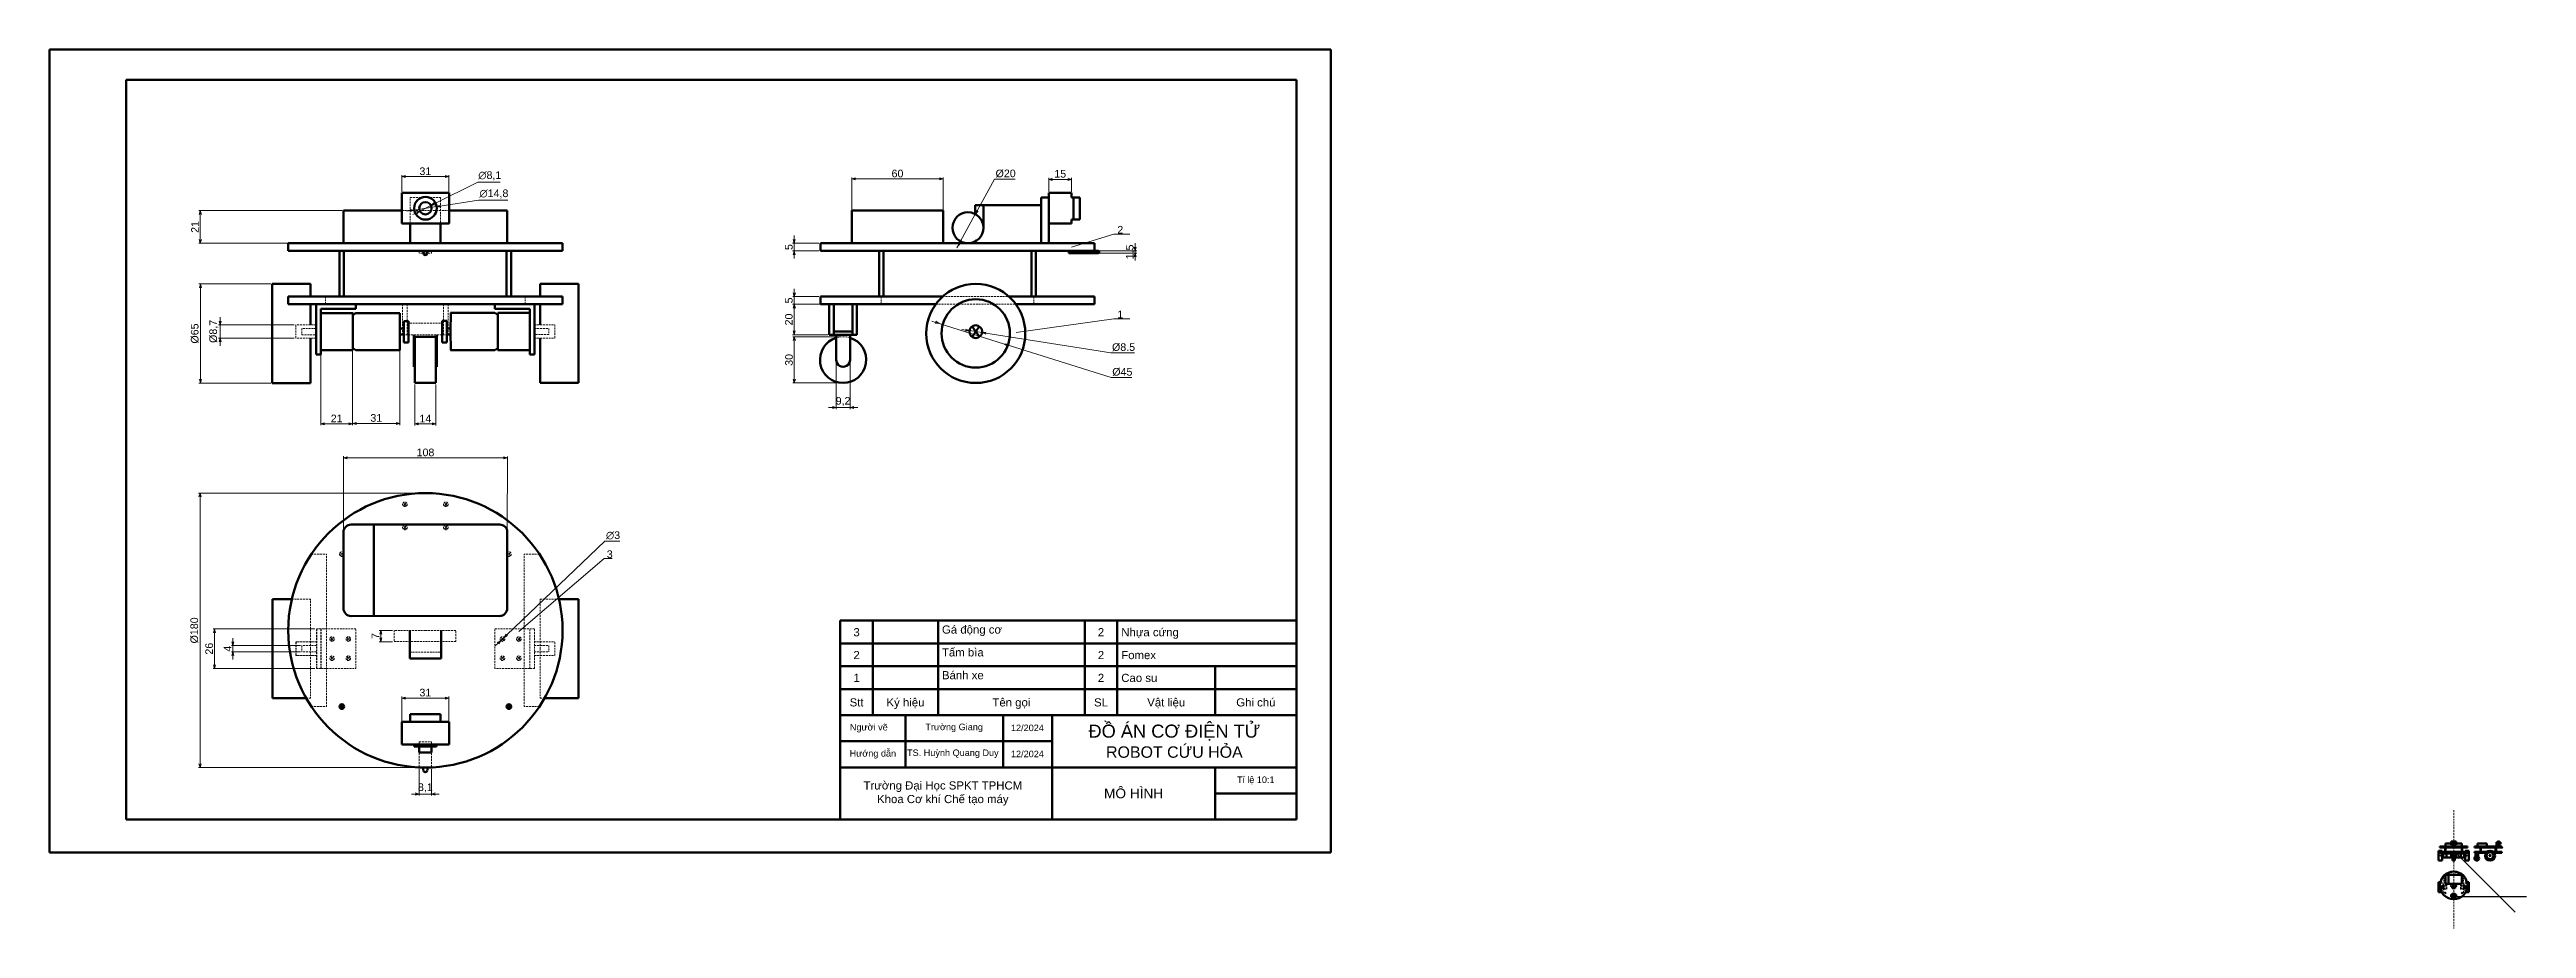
# Model space of a CAD drawing. Header units: millimetres. Extents: x 8094 to 9720, y 1646 to 2222.
import ezdxf

# ---------------------------------------------------------------- set-up
doc = ezdxf.new("R2010")
doc.units = ezdxf.units.MM
doc.header["$LTSCALE"] = 5
doc.linetypes.add('HIDDEN', pattern=[0.375, 0.25, -0.125])
for name, color, linetype, lineweight in [('AM_5', 3, 'Continuous', 25), ('khuat', 6, 'HIDDEN', 9), ('manh', 3, 'Continuous', 13), ('net dam', 7, 'Continuous', 120)]:
    doc.layers.add(name, color=color, linetype=linetype, lineweight=lineweight)
doc.styles.add('dim', font='arial.ttf')
doc.styles.get("Standard").update_dxf_attribs({"font": 'arial.ttf', "height": 5})
doc.dimstyles.new('tcvn', dxfattribs={"dimtxt": 2.5, "dimasz": 2.5, "dimexe": 1, "dimexo": 1, "dimgap": 1, "dimtad": 1, "dimtoh": 1, "dimtxsty": 'dim', "dimblk": 'OPEN30', "dimcen": 2.5, "dimclrd": 3, "dimclre": 3, "dimclrt": 2, "dimadec": 0, "dimazin": 0, "dimtfac": 1, "dimtix": 1, "dimtmove": 0, "dimatfit": 3, "dimldrblk": 'OPEN30', "dimfxl": 1, "dimlwd": 15, "dimlwe": 15, "dimarcsym": 1})
doc.dimstyles.new('tcvn$0', dxfattribs={"dimtxt": 2.5, "dimasz": 2.5, "dimexe": 1, "dimexo": 1, "dimgap": 1, "dimtad": 1, "dimtoh": 1, "dimtxsty": 'dim', "dimblk": 'OPEN30', "dimcen": 2.5, "dimclrd": 3, "dimclre": 3, "dimclrt": 2, "dimadec": 0, "dimazin": 0, "dimtfac": 1, "dimtix": 1, "dimtmove": 0, "dimatfit": 3, "dimldrblk": 'OPEN30', "dimfxl": 1, "dimlwd": 15, "dimlwe": 15, "dimarcsym": 1})

msp = doc.modelspace()

# ---------------------------------------------------------------- texts
at = {"color": 3}
for s, insert, char_height, width, attachment_point in [('3', (8623.86, 1842.88), 5.35, 16.2594, 2), ('Gá động cơ', (8679.91, 1844.65), 5.348, 91.138, 1), ('2', (8784.31, 1842.88), 5.35, 37.6532, 2), ('Nhựa cứng', (8797.58, 1842.88), 5.348, 57.6324, 1), ('2', (8623.86, 1827.9), 5.35, 16.2594, 2), ('Tấm bìa', (8679.91, 1829.68), 5.348, 91.138, 1), ('2', (8784.31, 1827.9), 5.35, 37.6532, 2), ('Fomex ', (8797.58, 1827.9), 5.348, 57.6324, 1), ('1', (8623.86, 1812.93), 5.35, 16.2594, 2), ('Bánh xe', (8679.91, 1814.7), 5.348, 91.138, 1), ('2', (8784.31, 1812.93), 5.35, 37.6532, 2), ('Cao su ', (8797.58, 1812.93), 5.348, 57.6324, 1)]:
    msp.add_mtext(s, dxfattribs=dict(at, insert=insert, char_height=char_height, width=width, attachment_point=attachment_point))
at = {"color": 3, "attachment_point": 2}
for s, insert, char_height in [('Stt', (8623.86, 1796.88), 5.348), ('Ký hiệu', (8655.95, 1796.88), 5.348), ('Tên gọi', (8725.48, 1796.88), 5.348), ('SL', (8784.31, 1796.88), 5.348), ('{\\fArial|b0|i0|c163|p34;Vật liệu}', (8827.1, 1796.88), 5.3485), ('Ghi chú', (8885.93, 1796.88), 5.348)]:
    msp.add_mtext(s, dxfattribs=dict(at, insert=insert, char_height=char_height))
at = {"layer": 'manh', "char_height": 5, "attachment_point": 1, "style": 'dim'}
for s, insert, width in [('2', (8795.01, 2106.66), 8.2008), ('1', (8795.01, 2051.11), 8.2008), ('3', (8459.9, 1893.89), 6.2806)]:
    msp.add_mtext(s, dxfattribs=dict(at, insert=insert, width=width))
at = {"layer": 'net dam'}
for s, insert, char_height, width, attachment_point in [('{\\fTimes New Roman|b0|i1|c0|p18; } {\\fArial|b0|i0|c163|p34;Người vẽ}', (8616.18, 1777.27), 4.2788, 36.3696, 4), (' Trường Giang', (8687.05, 1777.46), 4.2788, 62.7124, 5), ('12{\\fArial|b0|i0|c163|p34;/2024}', (8735.99, 1777.46), 4.2788, 27.1595, 5), ('{\\fTimes New Roman|b0|i1|c0|p18; } Hướng dẫn', (8616.01, 1760.14), 4.2788, 36.3696, 4), ('TS. Huỳnh Quang Duy', (8687.05, 1760.52), 4.2788, 62.7124, 5), ('12{\\fArial|b0|i0|c163|p34;/2024}', (8735.99, 1760.35), 4.2788, 27.1595, 5), ('Trường Đại {\\fArial|b0|i0|c163|p34;H}ọc SPKT TPHCM \\PKhoa Cơ khí Chế tạo máy', (8680.47, 1734.46), 5.3485, 114.4282, 5), ('Tỉ lệ{\\fArial|b0|i0|c163|p34; }10{\\fArial|b0|i0|c163|p34;:1}', (8885.93, 1743.01), 4.2788, 42.7878, 5)]:
    msp.add_mtext(s, dxfattribs=dict(at, insert=insert, char_height=char_height, width=width, attachment_point=attachment_point))
at = {"layer": 'net dam', "attachment_point": 5}
for s, width, insert, char_height in [('{\\H1.14286x;ĐỒ ÁN CƠ ĐIỆN TỬ\\H1.25x;\\P\\H0.7x;ROBOT CỨU HỎA}', 267.4236, (8832.45, 1768.69), 7.4879), ('MÔ HÌNH', 128.3634, (8805.7, 1734.46), 6.418)]:
    msp.add_mtext_dynamic_manual_height_columns(s, width=width, gutter_width=2.14, heights=[0], dxfattribs=dict(at, insert=insert, char_height=char_height))

# ---------------------------------------------------------------- blocks, each defined once
blk = doc.blocks.new('_Open30')
at = {"color": 0, "linetype": 'ByBlock', "lineweight": -2}
for p, q in [((-1, 0.27), (0, 0)), ((0, 0), (-1, -0.27)), ((0, 0), (-1, 0))]:
    blk.add_line(p, q, dxfattribs=at)
blk = doc.blocks.new('*D12')
at = {"layer": 'Defpoints', "color": 0, "transparency": 16777216}
for p in [(8240.3, 2068.6), (8193.2, 2003.6), (8240.3, 2003.6)]:
    blk.add_point(p, dxfattribs=at)
at = {"layer": 'net dam', "color": 3, "lineweight": 15, "transparency": 16777216}
for p, q in [((8239.3, 2068.6), (8192.2, 2068.6)), ((8193.2, 2066.1), (8193.2, 2006.1)), ((8239.3, 2003.6), (8192.2, 2003.6))]:
    blk.add_line(p, q, dxfattribs=at)
at = {"layer": 'net dam', "color": 3, "lineweight": 15, "transparency": 16777216, "xscale": 2.5, "yscale": 2.5, "zscale": 2.5}
for p, rotation in [((8193.2, 2068.6), 90), ((8193.2, 2003.6), 270)]:
    blk.add_blockref('_Open30', p, dxfattribs=dict(at, rotation=rotation))
at = {"layer": 'net dam', "color": 2, "transparency": 16777216, "insert": (8189.5, 2036.1), "char_height": 5, "attachment_point": 5, "rotation": 90, "style": 'dim'}
blk.add_mtext('%%C65', dxfattribs=at)
blk = doc.blocks.new('*D13')
at = {"layer": 'Defpoints', "color": 0, "transparency": 16777216}
for p in [(8340.8, 1931.4), (8192.9, 1751.4), (8340.8, 1751.4)]:
    blk.add_point(p, dxfattribs=at)
at = {"layer": 'net dam', "color": 3, "lineweight": 15, "transparency": 16777216}
for p, q in [((8339.8, 1931.4), (8191.9, 1931.4)), ((8192.9, 1928.9), (8192.9, 1753.9)), ((8339.8, 1751.4), (8191.9, 1751.4))]:
    blk.add_line(p, q, dxfattribs=at)
at = {"layer": 'net dam', "color": 3, "lineweight": 15, "transparency": 16777216, "xscale": 2.5, "yscale": 2.5, "zscale": 2.5}
for p, rotation in [((8192.9, 1931.4), 90), ((8192.9, 1751.4), 270)]:
    blk.add_blockref('_Open30', p, dxfattribs=dict(at, rotation=rotation))
at = {"layer": 'net dam', "color": 2, "transparency": 16777216, "insert": (8189.2, 1841.4), "char_height": 5, "attachment_point": 5, "rotation": 90, "style": 'dim'}
blk.add_mtext('%%C180', dxfattribs=at)
blk = doc.blocks.new('*D14')
at = {"layer": 'Defpoints', "color": 0, "transparency": 16777216}
for p in [(8615, 2034), (8583, 2003.7), (8615, 2003.7)]:
    blk.add_point(p, dxfattribs=at)
at = {"layer": 'net dam', "color": 3, "lineweight": 15, "transparency": 16777216}
for p, q in [((8614, 2034), (8582, 2034)), ((8583, 2031.5), (8583, 2006.2)), ((8614, 2003.7), (8582, 2003.7))]:
    blk.add_line(p, q, dxfattribs=at)
at = {"layer": 'net dam', "color": 3, "lineweight": 15, "transparency": 16777216, "xscale": 2.5, "yscale": 2.5, "zscale": 2.5}
for p, rotation in [((8583, 2034), 90), ((8583, 2003.7), 270)]:
    blk.add_blockref('_Open30', p, dxfattribs=dict(at, rotation=rotation))
at = {"layer": 'net dam', "color": 2, "transparency": 16777216, "insert": (8579.5, 2018.8), "char_height": 5, "attachment_point": 5, "rotation": 90, "style": 'dim'}
blk.add_mtext('30', dxfattribs=at)
blk = doc.blocks.new('*D15')
at = {"layer": 'Defpoints', "color": 0, "transparency": 16777216}
for p in [(8680.7, 2137.5), (8620.7, 2106), (8680.7, 2106)]:
    blk.add_point(p, dxfattribs=at)
at = {"layer": 'net dam', "color": 3, "lineweight": 15, "transparency": 16777216}
for p, q in [((8620.7, 2107), (8620.7, 2138.5)), ((8623.2, 2137.5), (8678.2, 2137.5)), ((8680.7, 2107), (8680.7, 2138.5))]:
    blk.add_line(p, q, dxfattribs=at)
at = {"layer": 'net dam', "color": 3, "lineweight": 15, "transparency": 16777216, "xscale": 2.5, "yscale": 2.5, "zscale": 2.5, "rotation": 180}
blk.add_blockref('_Open30', (8620.7, 2137.5), dxfattribs=at)
at = {"layer": 'net dam', "color": 3, "lineweight": 15, "transparency": 16777216, "xscale": 2.5, "yscale": 2.5, "zscale": 2.5}
blk.add_blockref('_Open30', (8680.7, 2137.5), dxfattribs=at)
at = {"layer": 'net dam', "color": 2, "transparency": 16777216, "insert": (8650.7, 2141), "char_height": 5, "attachment_point": 5, "style": 'dim'}
blk.add_mtext('60', dxfattribs=at)
blk = doc.blocks.new('*D16')
at = {"layer": 'Defpoints', "color": 0, "transparency": 16777216}
for p in [(8293.1, 2026.4), (8324.1, 2026.4), (8324.1, 1977.1)]:
    blk.add_point(p, dxfattribs=at)
at = {"layer": 'net dam', "color": 3, "lineweight": 15, "transparency": 16777216}
for p, q in [((8293.1, 2025.4), (8293.1, 1976.1)), ((8324.1, 2025.4), (8324.1, 1976.1)), ((8295.6, 1977.1), (8321.6, 1977.1))]:
    blk.add_line(p, q, dxfattribs=at)
at = {"layer": 'net dam', "color": 3, "lineweight": 15, "transparency": 16777216, "xscale": 2.5, "yscale": 2.5, "zscale": 2.5, "rotation": 180}
blk.add_blockref('_Open30', (8293.1, 1977.1), dxfattribs=at)
at = {"layer": 'net dam', "color": 3, "lineweight": 15, "transparency": 16777216, "xscale": 2.5, "yscale": 2.5, "zscale": 2.5}
blk.add_blockref('_Open30', (8324.1, 1977.1), dxfattribs=at)
at = {"layer": 'net dam', "color": 2, "transparency": 16777216, "insert": (8308.6, 1980.7), "char_height": 5, "attachment_point": 5, "style": 'dim'}
blk.add_mtext('31', dxfattribs=at)
blk = doc.blocks.new('*D17')
at = {"layer": 'Defpoints', "color": 0, "transparency": 16777216}
for p in [(8582.9, 2090.3), (8600.1, 2095.3), (8600.1, 2090.3)]:
    blk.add_point(p, dxfattribs=at)
at = {"layer": 'net dam', "color": 3, "lineweight": 15, "transparency": 16777216}
for p, q in [((8582.9, 2097.8), (8582.9, 2100.3)), ((8599.1, 2095.3), (8581.9, 2095.3)), ((8599.1, 2090.3), (8581.9, 2090.3)), ((8582.9, 2095.3), (8582.9, 2090.3)), ((8582.9, 2087.8), (8582.9, 2085.3))]:
    blk.add_line(p, q, dxfattribs=at)
at = {"layer": 'net dam', "color": 3, "lineweight": 15, "transparency": 16777216, "xscale": 2.5, "yscale": 2.5, "zscale": 2.5}
for p, rotation in [((8582.9, 2095.3), 270), ((8582.9, 2090.3), 90)]:
    blk.add_blockref('_Open30', p, dxfattribs=dict(at, rotation=rotation))
at = {"layer": 'net dam', "color": 2, "transparency": 16777216, "insert": (8579.4, 2092.8), "char_height": 5, "attachment_point": 5, "rotation": 90, "style": 'dim'}
blk.add_mtext('5', dxfattribs=at)
blk = doc.blocks.new('*D18')
at = {"layer": 'Defpoints', "color": 0, "transparency": 16777216}
for p in [(8583, 2055.3), (8600.1, 2060.3), (8600.1, 2055.3)]:
    blk.add_point(p, dxfattribs=at)
at = {"layer": 'net dam', "color": 3, "lineweight": 15, "transparency": 16777216}
for p, q in [((8583, 2062.8), (8583, 2065.3)), ((8599.1, 2060.3), (8582, 2060.3)), ((8599.1, 2055.3), (8582, 2055.3)), ((8583, 2060.3), (8583, 2055.3)), ((8583, 2052.8), (8583, 2050.3))]:
    blk.add_line(p, q, dxfattribs=at)
at = {"layer": 'net dam', "color": 3, "lineweight": 15, "transparency": 16777216, "xscale": 2.5, "yscale": 2.5, "zscale": 2.5}
for p, rotation in [((8583, 2060.3), 270), ((8583, 2055.3), 90)]:
    blk.add_blockref('_Open30', p, dxfattribs=dict(at, rotation=rotation))
at = {"layer": 'net dam', "color": 2, "transparency": 16777216, "insert": (8579.4, 2057.8), "char_height": 5, "attachment_point": 5, "rotation": 90, "style": 'dim'}
blk.add_mtext('5', dxfattribs=at)
blk = doc.blocks.new('*D19')
at = {"layer": 'Defpoints', "color": 0, "transparency": 16777216}
for p in [(8394.7, 1954.5), (8287.1, 1905.8), (8394.6, 1905.7)]:
    blk.add_point(p, dxfattribs=at)
at = {"layer": 'net dam', "color": 3, "lineweight": 15, "transparency": 16777216}
for p, q in [((8287.1, 1906.8), (8287.1, 1955.6)), ((8289.6, 1954.6), (8392.2, 1954.5)), ((8394.6, 1906.7), (8394.7, 1955.5))]:
    blk.add_line(p, q, dxfattribs=at)
at = {"layer": 'net dam', "color": 3, "lineweight": 15, "transparency": 16777216, "xscale": 2.5, "yscale": 2.5, "zscale": 2.5}
for p, rotation in [((8287.1, 1954.6), 179.9221024056567), ((8394.7, 1954.5), 359.9221024056566)]:
    blk.add_blockref('_Open30', p, dxfattribs=dict(at, rotation=rotation))
at = {"layer": 'net dam', "color": 2, "transparency": 16777216, "insert": (8340.9, 1958.1), "char_height": 5, "attachment_point": 5, "rotation": 359.9221, "style": 'dim'}
blk.add_mtext('108', dxfattribs=at)
blk = doc.blocks.new('*D20')
at = {"layer": 'Defpoints', "color": 0, "transparency": 16777216}
for p in [(8356.3, 2139), (8325.3, 2128.3), (8356.3, 2128.3)]:
    blk.add_point(p, dxfattribs=at)
at = {"layer": 'net dam', "color": 3, "lineweight": 15, "transparency": 16777216}
for p, q in [((8325.3, 2129.3), (8325.3, 2140)), ((8327.8, 2139), (8353.8, 2139)), ((8356.3, 2129.3), (8356.3, 2140))]:
    blk.add_line(p, q, dxfattribs=at)
at = {"layer": 'net dam', "color": 3, "lineweight": 15, "transparency": 16777216, "xscale": 2.5, "yscale": 2.5, "zscale": 2.5, "rotation": 180}
blk.add_blockref('_Open30', (8325.3, 2139), dxfattribs=at)
at = {"layer": 'net dam', "color": 3, "lineweight": 15, "transparency": 16777216, "xscale": 2.5, "yscale": 2.5, "zscale": 2.5}
blk.add_blockref('_Open30', (8356.3, 2139), dxfattribs=at)
at = {"layer": 'net dam', "color": 2, "transparency": 16777216, "insert": (8340.8, 2142.5), "char_height": 5, "attachment_point": 5, "style": 'dim'}
blk.add_mtext('31', dxfattribs=at)
blk = doc.blocks.new('*D21')
at = {"layer": 'Defpoints', "color": 0, "transparency": 16777216}
for p in [(8272.2, 2025.1), (8293.1, 2025.1), (8293.1, 1976.9)]:
    blk.add_point(p, dxfattribs=at)
at = {"layer": 'net dam', "color": 3, "lineweight": 15, "transparency": 16777216}
for p, q in [((8272.2, 2024.1), (8272.2, 1975.9)), ((8293.1, 2024.1), (8293.1, 1975.9)), ((8274.7, 1976.9), (8290.6, 1976.9))]:
    blk.add_line(p, q, dxfattribs=at)
at = {"layer": 'net dam', "color": 3, "lineweight": 15, "transparency": 16777216, "xscale": 2.5, "yscale": 2.5, "zscale": 2.5, "rotation": 180}
blk.add_blockref('_Open30', (8272.2, 1976.9), dxfattribs=at)
at = {"layer": 'net dam', "color": 3, "lineweight": 15, "transparency": 16777216, "xscale": 2.5, "yscale": 2.5, "zscale": 2.5}
blk.add_blockref('_Open30', (8293.1, 1976.9), dxfattribs=at)
at = {"layer": 'net dam', "color": 2, "transparency": 16777216, "insert": (8282.6, 1980.4), "char_height": 5, "attachment_point": 5, "style": 'dim'}
blk.add_mtext('21', dxfattribs=at)
blk = doc.blocks.new('*D22')
at = {"layer": 'Defpoints', "color": 0, "transparency": 16777216}
for p in [(8206.1, 2041.8), (8255.7, 2041.8), (8255.7, 2033.1)]:
    blk.add_point(p, dxfattribs=at)
at = {"layer": 'net dam', "color": 3, "lineweight": 15, "transparency": 16777216}
for p, q in [((8254.7, 2041.8), (8205.1, 2041.8)), ((8254.7, 2033.1), (8205.1, 2033.1)), ((8206.1, 2044.3), (8206.1, 2046.8)), ((8206.1, 2033.1), (8206.1, 2041.8)), ((8206.1, 2030.6), (8206.1, 2028.1))]:
    blk.add_line(p, q, dxfattribs=at)
at = {"layer": 'net dam', "color": 3, "lineweight": 15, "transparency": 16777216, "xscale": 2.5, "yscale": 2.5, "zscale": 2.5}
for p, rotation in [((8206.1, 2041.8), 270), ((8206.1, 2033.1), 90)]:
    blk.add_blockref('_Open30', p, dxfattribs=dict(at, rotation=rotation))
at = {"layer": 'net dam', "color": 2, "transparency": 16777216, "insert": (8202, 2037.5), "char_height": 5, "attachment_point": 5, "rotation": 90, "style": 'dim'}
blk.add_mtext('%%C8,7', dxfattribs=at)
blk = doc.blocks.new('*D23')
at = {"layer": 'Defpoints', "color": 0, "transparency": 16777216}
for p in [(8214.5, 1831.4), (8259.8, 1831.4), (8259.8, 1827.4)]:
    blk.add_point(p, dxfattribs=at)
at = {"layer": 'net dam', "color": 3, "lineweight": 15, "transparency": 16777216}
for p, q in [((8258.8, 1831.4), (8213.5, 1831.4)), ((8258.8, 1827.4), (8213.5, 1827.4)), ((8214.5, 1833.9), (8214.5, 1836.4)), ((8214.5, 1827.4), (8214.5, 1831.4)), ((8214.5, 1824.9), (8214.5, 1822.4))]:
    blk.add_line(p, q, dxfattribs=at)
at = {"layer": 'net dam', "color": 3, "lineweight": 15, "transparency": 16777216, "xscale": 2.5, "yscale": 2.5, "zscale": 2.5}
for p, rotation in [((8214.5, 1831.4), 270), ((8214.5, 1827.4), 90)]:
    blk.add_blockref('_Open30', p, dxfattribs=dict(at, rotation=rotation))
at = {"layer": 'net dam', "color": 2, "transparency": 16777216, "insert": (8211, 1829.4), "char_height": 5, "attachment_point": 5, "rotation": 90, "style": 'dim'}
blk.add_mtext('4', dxfattribs=at)
blk = doc.blocks.new('*D24')
at = {"layer": 'Defpoints', "color": 0, "transparency": 16777216}
for p in [(8336.7, 1751.5), (8344.8, 1751.5), (8344.8, 1734.1)]:
    blk.add_point(p, dxfattribs=at)
at = {"layer": 'net dam', "color": 3, "lineweight": 15, "transparency": 16777216}
for p, q in [((8336.7, 1750.5), (8336.7, 1733.1)), ((8344.8, 1750.5), (8344.8, 1733.1)), ((8334.2, 1734.1), (8331.7, 1734.1)), ((8336.7, 1734.1), (8344.8, 1734.1)), ((8347.3, 1734.1), (8349.8, 1734.1))]:
    blk.add_line(p, q, dxfattribs=at)
at = {"layer": 'net dam', "color": 3, "lineweight": 15, "transparency": 16777216, "xscale": 2.5, "yscale": 2.5, "zscale": 2.5}
blk.add_blockref('_Open30', (8336.7, 1734.1), dxfattribs=at)
at = {"layer": 'net dam', "color": 3, "lineweight": 15, "transparency": 16777216, "xscale": 2.5, "yscale": 2.5, "zscale": 2.5, "rotation": 180}
blk.add_blockref('_Open30', (8344.8, 1734.1), dxfattribs=at)
at = {"layer": 'net dam', "color": 2, "transparency": 16777216, "insert": (8340.8, 1738.1), "char_height": 5, "attachment_point": 5, "style": 'dim'}
blk.add_mtext('8,1', dxfattribs=at)
blk = doc.blocks.new('*D25')
at = {"layer": 'Defpoints', "color": 0, "transparency": 16777216}
for p in [(8780.1, 2090.3), (8780.1, 2088.9), (8806.8, 2090.3)]:
    blk.add_point(p, dxfattribs=at)
at = {"layer": 'net dam', "color": 3, "lineweight": 15, "transparency": 16777216}
for p, q in [((8781.1, 2090.3), (8807.8, 2090.3)), ((8781.1, 2088.9), (8807.8, 2088.9)), ((8806.8, 2092.8), (8806.8, 2095.3)), ((8806.8, 2088.9), (8806.8, 2090.3)), ((8806.8, 2086.4), (8806.8, 2083.9))]:
    blk.add_line(p, q, dxfattribs=at)
at = {"layer": 'net dam', "color": 3, "lineweight": 15, "transparency": 16777216, "xscale": 2.5, "yscale": 2.5, "zscale": 2.5}
for p, rotation in [((8806.8, 2090.3), 270), ((8806.8, 2088.9), 90)]:
    blk.add_blockref('_Open30', p, dxfattribs=dict(at, rotation=rotation))
at = {"layer": 'net dam', "color": 2, "transparency": 16777216, "insert": (8803.2, 2089.6), "char_height": 5, "attachment_point": 5, "rotation": 90, "style": 'dim'}
blk.add_mtext('1.5', dxfattribs=at)
blk = doc.blocks.new('*D26')
at = {"layer": 'Defpoints', "color": 0, "transparency": 16777216}
for p in [(8337.2, 2116.4), (8344.5, 2120)]:
    blk.add_point(p, dxfattribs=at)
at = {"layer": 'net dam', "color": 3, "lineweight": 15, "transparency": 16777216}
for p, q in [((8375.3, 2135.4), (8346.7, 2121.1)), ((8389.9, 2135.4), (8375.3, 2135.4)), ((8335, 2115.3), (8332.7, 2114.2)), ((8337.2, 2116.4), (8344.5, 2120))]:
    blk.add_line(p, q, dxfattribs=at)
at = {"layer": 'net dam', "color": 3, "lineweight": 15, "transparency": 16777216, "xscale": 2.5, "yscale": 2.5, "zscale": 2.5}
for p, rotation in [((8337.2, 2116.4), 26.53956710231024), ((8344.5, 2120), 206.5395671023102)]:
    blk.add_blockref('_Open30', p, dxfattribs=dict(at, rotation=rotation))
at = {"layer": 'net dam', "color": 2, "transparency": 16777216, "insert": (8383.1, 2139.5), "char_height": 5, "attachment_point": 5, "style": 'dim'}
blk.add_mtext('∅8,1', dxfattribs=at)
blk = doc.blocks.new('*D27')
at = {"layer": 'Defpoints', "color": 0, "transparency": 16777216}
for p in [(8333.5, 2117.1), (8348.2, 2119.3)]:
    blk.add_point(p, dxfattribs=at)
at = {"layer": 'net dam', "color": 3, "lineweight": 15, "transparency": 16777216}
for p, q in [((8331, 2116.7), (8328.6, 2116.3)), ((8333.5, 2117.1), (8348.2, 2119.3)), ((8375.6, 2123.5), (8350.6, 2119.7)), ((8395, 2123.5), (8375.6, 2123.5))]:
    blk.add_line(p, q, dxfattribs=at)
at = {"layer": 'net dam', "color": 3, "lineweight": 15, "transparency": 16777216, "xscale": 2.5, "yscale": 2.5, "zscale": 2.5}
for p, rotation in [((8333.5, 2117.1), 8.682618941578752), ((8348.2, 2119.3), 188.6826189415787)]:
    blk.add_blockref('_Open30', p, dxfattribs=dict(at, rotation=rotation))
at = {"layer": 'net dam', "color": 2, "transparency": 16777216, "insert": (8385.8, 2127.6), "char_height": 5, "attachment_point": 5, "style": 'dim'}
blk.add_mtext('∅14,8', dxfattribs=at)
blk = doc.blocks.new('*D28')
at = {"layer": 'Defpoints', "color": 0, "transparency": 16777216}
for p in [(8697.9, 2038), (8706.3, 2036.7)]:
    blk.add_point(p, dxfattribs=at)
at = {"layer": 'net dam', "color": 3, "lineweight": 15, "transparency": 16777216}
for p, q in [((8695.5, 2038.4), (8693, 2038.8)), ((8697.9, 2038), (8706.3, 2036.7)), ((8790.8, 2023.4), (8708.7, 2036.3)), ((8806.3, 2023.4), (8790.8, 2023.4))]:
    blk.add_line(p, q, dxfattribs=at)
at = {"layer": 'net dam', "color": 3, "lineweight": 15, "transparency": 16777216, "xscale": 2.5, "yscale": 2.5, "zscale": 2.5}
for p, rotation in [((8697.9, 2038), 351.0824872938185), ((8706.3, 2036.7), 171.0824872938185)]:
    blk.add_blockref('_Open30', p, dxfattribs=dict(at, rotation=rotation))
at = {"layer": 'net dam', "color": 2, "transparency": 16777216, "insert": (8799.1, 2027.1), "char_height": 5, "attachment_point": 5, "style": 'dim'}
blk.add_mtext('%%C8.5', dxfattribs=at)
blk = doc.blocks.new('*D29')
at = {"layer": 'Defpoints', "color": 0, "transparency": 16777216}
for p in [(8678.1, 2042.7), (8720.9, 2029.2)]:
    blk.add_point(p, dxfattribs=at)
at = {"layer": 'net dam', "color": 3, "lineweight": 15, "transparency": 16777216}
for p, q in [((8675.7, 2043.4), (8673.3, 2044.2)), ((8678.1, 2042.7), (8720.9, 2029.2)), ((8791, 2007.2), (8723.3, 2028.5)), ((8804.6, 2007.2), (8791, 2007.2))]:
    blk.add_line(p, q, dxfattribs=at)
at = {"layer": 'net dam', "color": 3, "lineweight": 15, "transparency": 16777216, "xscale": 2.5, "yscale": 2.5, "zscale": 2.5}
for p, rotation in [((8678.1, 2042.7), 342.5520688778548), ((8720.9, 2029.2), 162.5520688778548)]:
    blk.add_blockref('_Open30', p, dxfattribs=dict(at, rotation=rotation))
at = {"layer": 'net dam', "color": 2, "transparency": 16777216, "insert": (8798.3, 2010.9), "char_height": 5, "attachment_point": 5, "style": 'dim'}
blk.add_mtext('%%C45', dxfattribs=at)
blk = doc.blocks.new('*D30')
at = {"layer": 'Defpoints', "color": 0, "transparency": 16777216}
for p in [(8582.9, 2055.3), (8606, 2055.3), (8606, 2035.3)]:
    blk.add_point(p, dxfattribs=at)
at = {"layer": 'net dam', "color": 3, "lineweight": 15, "transparency": 16777216}
for p, q in [((8605, 2055.3), (8581.9, 2055.3)), ((8582.9, 2037.8), (8582.9, 2052.8)), ((8605, 2035.3), (8581.9, 2035.3))]:
    blk.add_line(p, q, dxfattribs=at)
at = {"layer": 'net dam', "color": 3, "lineweight": 15, "transparency": 16777216, "xscale": 2.5, "yscale": 2.5, "zscale": 2.5}
for p, rotation in [((8582.9, 2055.3), 90), ((8582.9, 2035.3), 270)]:
    blk.add_blockref('_Open30', p, dxfattribs=dict(at, rotation=rotation))
at = {"layer": 'net dam', "color": 2, "transparency": 16777216, "insert": (8579.4, 2045.3), "char_height": 5, "attachment_point": 5, "rotation": 90, "style": 'dim'}
blk.add_mtext('20', dxfattribs=at)
blk = doc.blocks.new('*D31')
at = {"layer": 'Defpoints', "color": 0, "transparency": 16777216}
for p in [(8765, 2137.2), (8750, 2128.3), (8765, 2128.3)]:
    blk.add_point(p, dxfattribs=at)
at = {"layer": 'net dam', "color": 3, "lineweight": 15, "transparency": 16777216}
for p, q in [((8750, 2129.3), (8750, 2138.2)), ((8752.5, 2137.2), (8762.5, 2137.2)), ((8765, 2129.3), (8765, 2138.2))]:
    blk.add_line(p, q, dxfattribs=at)
at = {"layer": 'net dam', "color": 3, "lineweight": 15, "transparency": 16777216, "xscale": 2.5, "yscale": 2.5, "zscale": 2.5, "rotation": 180}
blk.add_blockref('_Open30', (8750, 2137.2), dxfattribs=at)
at = {"layer": 'net dam', "color": 3, "lineweight": 15, "transparency": 16777216, "xscale": 2.5, "yscale": 2.5, "zscale": 2.5}
blk.add_blockref('_Open30', (8765, 2137.2), dxfattribs=at)
at = {"layer": 'net dam', "color": 2, "transparency": 16777216, "insert": (8757.5, 2140.8), "char_height": 5, "attachment_point": 5, "style": 'dim'}
blk.add_mtext('15', dxfattribs=at)
blk = doc.blocks.new('*D32')
at = {"layer": 'Defpoints', "color": 0, "transparency": 16777216}
for p in [(8390.3, 1834.7), (8392.5, 1836.8)]:
    blk.add_point(p, dxfattribs=at)
at = {"layer": 'net dam', "color": 3, "lineweight": 15, "transparency": 16777216}
for p, q in [((8458.7, 1900), (8394.3, 1838.5)), ((8468.4, 1900), (8458.7, 1900)), ((8388.5, 1833), (8386.7, 1831.2)), ((8390.3, 1834.7), (8392.5, 1836.8))]:
    blk.add_line(p, q, dxfattribs=at)
at = {"layer": 'net dam', "color": 3, "lineweight": 15, "transparency": 16777216, "xscale": 2.5, "yscale": 2.5, "zscale": 2.5}
for p, rotation in [((8392.5, 1836.8), 223.6975002276979), ((8390.3, 1834.7), 43.69750022769792)]:
    blk.add_blockref('_Open30', p, dxfattribs=dict(at, rotation=rotation))
at = {"layer": 'net dam', "color": 2, "transparency": 16777216, "insert": (8464, 1903.7), "char_height": 5, "attachment_point": 5, "style": 'dim'}
blk.add_mtext('∅3', dxfattribs=at)
blk = doc.blocks.new('*D33')
at = {"layer": 'Defpoints', "color": 0, "transparency": 16777216}
for p in [(8701.8, 2114.4), (8692.1, 2096.6)]:
    blk.add_point(p, dxfattribs=at)
at = {"layer": 'net dam', "color": 3, "lineweight": 15, "transparency": 16777216}
for p, q in [((8714.4, 2137.3), (8703, 2116.5)), ((8728, 2137.3), (8714.4, 2137.3)), ((8692.1, 2096.6), (8701.8, 2114.4)), ((8690.9, 2094.4), (8689.7, 2092.2))]:
    blk.add_line(p, q, dxfattribs=at)
at = {"layer": 'net dam', "color": 3, "lineweight": 15, "transparency": 16777216, "xscale": 2.5, "yscale": 2.5, "zscale": 2.5}
for p, rotation in [((8701.8, 2114.4), 241.2094425145946), ((8692.1, 2096.6), 61.2094425145946)]:
    blk.add_blockref('_Open30', p, dxfattribs=dict(at, rotation=rotation))
at = {"layer": 'net dam', "color": 2, "transparency": 16777216, "insert": (8721.7, 2141), "char_height": 5, "attachment_point": 5, "style": 'dim'}
blk.add_mtext('%%C20', dxfattribs=at)
blk = doc.blocks.new('*D34')
at = {"layer": 'Defpoints', "color": 0, "transparency": 16777216}
for p in [(8193.1, 2116.7), (8287.1, 2116.7), (8287.1, 2095.3)]:
    blk.add_point(p, dxfattribs=at)
at = {"layer": 'manh', "color": 3, "lineweight": 15, "transparency": 16777216}
for p, q in [((8286.1, 2116.7), (8192.1, 2116.7)), ((8193.1, 2097.8), (8193.1, 2114.2)), ((8286.1, 2095.3), (8192.1, 2095.3))]:
    blk.add_line(p, q, dxfattribs=at)
at = {"layer": 'manh', "color": 3, "lineweight": 15, "transparency": 16777216, "xscale": 2.5, "yscale": 2.5, "zscale": 2.5}
for p, rotation in [((8193.1, 2116.7), 90), ((8193.1, 2095.3), 270)]:
    blk.add_blockref('_Open30', p, dxfattribs=dict(at, rotation=rotation))
at = {"layer": 'manh', "color": 2, "transparency": 16777216, "insert": (8189.6, 2106), "char_height": 5, "attachment_point": 5, "rotation": 90, "style": 'dim'}
blk.add_mtext('21', dxfattribs=at)
blk = doc.blocks.new('*D35')
at = {"layer": 'Defpoints', "color": 0, "transparency": 16777216}
for p in [(8610.5, 2027.1), (8619.6, 2027.1), (8619.6, 1987.5)]:
    blk.add_point(p, dxfattribs=at)
at = {"layer": 'manh', "color": 3, "lineweight": 15, "transparency": 16777216}
for p, q in [((8610.5, 2026.1), (8610.5, 1986.5)), ((8619.6, 2026.1), (8619.6, 1986.5)), ((8608, 1987.5), (8605.5, 1987.5)), ((8610.5, 1987.5), (8619.6, 1987.5)), ((8622.1, 1987.5), (8624.6, 1987.5))]:
    blk.add_line(p, q, dxfattribs=at)
at = {"layer": 'manh', "color": 3, "lineweight": 15, "transparency": 16777216, "xscale": 2.5, "yscale": 2.5, "zscale": 2.5}
blk.add_blockref('_Open30', (8610.5, 1987.5), dxfattribs=at)
at = {"layer": 'manh', "color": 3, "lineweight": 15, "transparency": 16777216, "xscale": 2.5, "yscale": 2.5, "zscale": 2.5, "rotation": 180}
blk.add_blockref('_Open30', (8619.6, 1987.5), dxfattribs=at)
at = {"layer": 'manh', "color": 2, "transparency": 16777216, "insert": (8615, 1991.5), "char_height": 5, "attachment_point": 5, "style": 'dim'}
blk.add_mtext('9,2', dxfattribs=at)
blk = doc.blocks.new('*D36')
at = {"layer": 'Defpoints', "color": 0, "transparency": 16777216}
for p in [(8311.5, 1841.4), (8320.3, 1841.4), (8320.3, 1834)]:
    blk.add_point(p, dxfattribs=at)
at = {"layer": 'manh', "color": 3, "lineweight": 15, "transparency": 16777216}
for p, q in [((8319.3, 1841.4), (8310.5, 1841.4)), ((8311.5, 1836.5), (8311.5, 1838.9)), ((8319.3, 1834), (8310.5, 1834))]:
    blk.add_line(p, q, dxfattribs=at)
at = {"layer": 'manh', "color": 3, "lineweight": 15, "transparency": 16777216, "xscale": 2.5, "yscale": 2.5, "zscale": 2.5}
for p, rotation in [((8311.5, 1841.4), 90), ((8311.5, 1834), 270)]:
    blk.add_blockref('_Open30', p, dxfattribs=dict(at, rotation=rotation))
at = {"layer": 'manh', "color": 2, "transparency": 16777216, "insert": (8308, 1837.7), "char_height": 5, "attachment_point": 5, "rotation": 90, "style": 'dim'}
blk.add_mtext('7', dxfattribs=at)
blk = doc.blocks.new('*D37')
at = {"layer": 'Defpoints', "color": 0, "transparency": 16777216}
for p in [(8356.3, 1797), (8325.3, 1774), (8356.3, 1774)]:
    blk.add_point(p, dxfattribs=at)
at = {"layer": 'manh', "color": 3, "lineweight": 15, "transparency": 16777216}
for p, q in [((8325.3, 1775), (8325.3, 1798)), ((8327.8, 1797), (8353.8, 1797)), ((8356.3, 1775), (8356.3, 1798))]:
    blk.add_line(p, q, dxfattribs=at)
at = {"layer": 'manh', "color": 3, "lineweight": 15, "transparency": 16777216, "xscale": 2.5, "yscale": 2.5, "zscale": 2.5, "rotation": 180}
blk.add_blockref('_Open30', (8325.3, 1797), dxfattribs=at)
at = {"layer": 'manh', "color": 3, "lineweight": 15, "transparency": 16777216, "xscale": 2.5, "yscale": 2.5, "zscale": 2.5}
blk.add_blockref('_Open30', (8356.3, 1797), dxfattribs=at)
at = {"layer": 'manh', "color": 2, "transparency": 16777216, "insert": (8340.8, 1800.6), "char_height": 5, "attachment_point": 5, "style": 'dim'}
blk.add_mtext('31', dxfattribs=at)
blk = doc.blocks.new('*D38')
at = {"layer": 'Defpoints', "color": 0, "transparency": 16777216}
for p in [(8202.5, 1842.4), (8269.3, 1842.4), (8269.3, 1816.4)]:
    blk.add_point(p, dxfattribs=at)
at = {"layer": 'manh', "color": 3, "lineweight": 15, "transparency": 16777216}
for p, q in [((8268.3, 1842.4), (8201.5, 1842.4)), ((8202.5, 1818.9), (8202.5, 1839.9)), ((8268.3, 1816.4), (8201.5, 1816.4))]:
    blk.add_line(p, q, dxfattribs=at)
at = {"layer": 'manh', "color": 3, "lineweight": 15, "transparency": 16777216, "xscale": 2.5, "yscale": 2.5, "zscale": 2.5}
for p, rotation in [((8202.5, 1842.4), 90), ((8202.5, 1816.4), 270)]:
    blk.add_blockref('_Open30', p, dxfattribs=dict(at, rotation=rotation))
at = {"layer": 'manh', "color": 2, "transparency": 16777216, "insert": (8198.9, 1829.4), "char_height": 5, "attachment_point": 5, "rotation": 90, "style": 'dim'}
blk.add_mtext('26', dxfattribs=at)
blk = doc.blocks.new('*D41')
at = {"layer": 'Defpoints', "color": 0, "transparency": 16777216}
for p in [(8333.9, 2003.7), (8347.7, 2003.7), (8347.7, 1976.8)]:
    blk.add_point(p, dxfattribs=at)
at = {"layer": 'manh', "color": 3, "lineweight": 15, "transparency": 16777216}
for p, q in [((8333.9, 2002.7), (8333.9, 1975.8)), ((8347.7, 2002.7), (8347.7, 1975.8)), ((8336.4, 1976.8), (8345.2, 1976.8))]:
    blk.add_line(p, q, dxfattribs=at)
at = {"layer": 'manh', "color": 3, "lineweight": 15, "transparency": 16777216, "xscale": 2.5, "yscale": 2.5, "zscale": 2.5, "rotation": 180}
blk.add_blockref('_Open30', (8333.9, 1976.8), dxfattribs=at)
at = {"layer": 'manh', "color": 3, "lineweight": 15, "transparency": 16777216, "xscale": 2.5, "yscale": 2.5, "zscale": 2.5}
blk.add_blockref('_Open30', (8347.7, 1976.8), dxfattribs=at)
at = {"layer": 'manh', "color": 2, "transparency": 16777216, "insert": (8340.8, 1980.3), "char_height": 5, "attachment_point": 5, "style": 'dim'}
blk.add_mtext('14', dxfattribs=at)

# ---------------------------------------------------------------- dimensions: what is measured, and where the dimension line sits
at = {"layer": 'manh'}
for base, p1, p2, text, picture, middle in [((8193.15, 2116.73), (8287.08, 2095.31), (8287.08, 2116.73), '21', '*D34', (8189.64, 2106.02)), ((8311.54, 1841.44), (8320.32, 1834.04), (8320.32, 1841.44), '7', '*D36', (8308.04, 1837.74))]:
    dim = msp.add_linear_dim(base=base, p1=p1, p2=p2, angle=90, text=text, dimstyle='tcvn$0', override={"dimtxt": 5, "dimdec": 1, "dimpost": '', "dimtdec": 1}, dxfattribs=at)
    dim.commit()
    dim.dimension.update_dxf_attribs({"geometry": picture, "text_midpoint": middle})
for base, p1, p2, picture, middle in [((8619.61, 1987.47), (8610.45, 2027.09), (8619.61, 2027.09), '*D35', (8615.03, 1991.48)), ((8356.34, 1797.02), (8325.34, 1774.03), (8356.34, 1774.03), '*D37', (8340.84, 1800.58))]:
    dim = msp.add_linear_dim(base=base, p1=p1, p2=p2, dimstyle='tcvn$0', override={"dimtxt": 5, "dimdec": 1, "dimtdec": 1}, dxfattribs=at)
    dim.commit()
    dim.dimension.update_dxf_attribs({"geometry": picture, "text_midpoint": middle})
dim = msp.add_linear_dim(base=(8347.73, 1976.78), p1=(8333.86, 2003.66), p2=(8347.73, 2003.66), text='14', dimstyle='tcvn$0', override={"dimtxt": 5, "dimdec": 1, "dimpost": '', "dimtdec": 1}, dxfattribs=at)
dim.commit()
dim.dimension.update_dxf_attribs({"geometry": '*D41', "text_midpoint": (8340.79, 1980.29)})
dim = msp.add_linear_dim(base=(8202.45, 1842.44), p1=(8269.26, 1816.44), p2=(8269.26, 1842.44), angle=90, dimstyle='tcvn$0', override={"dimtxt": 5, "dimdec": 1, "dimtdec": 1}, dxfattribs=at)
dim.commit()
dim.dimension.update_dxf_attribs({"geometry": '*D38', "text_midpoint": (8198.9, 1829.44)})
at = {"layer": 'net dam'}
for base, p1, p2, picture, middle in [((8356.34, 2138.99), (8325.34, 2128.31), (8356.34, 2128.31), '*D20', (8340.84, 2142.54)), ((8680.69, 2137.49), (8620.71, 2106.02), (8680.69, 2106.02), '*D15', (8650.7, 2141.04)), ((8765.01, 2137.23), (8750.01, 2128.31), (8765.01, 2128.31), '*D31', (8757.51, 2140.78)), ((8293.13, 1976.85), (8272.16, 2025.14), (8293.13, 2025.14), '*D21', (8282.65, 1980.36)), ((8324.13, 1977.11), (8293.13, 2026.41), (8324.13, 2026.41), '*D16', (8308.63, 1980.66)), ((8344.85, 1734.08), (8336.74, 1751.53), (8344.85, 1751.53), '*D24', (8340.79, 1738.09))]:
    dim = msp.add_linear_dim(base=base, p1=p1, p2=p2, dimstyle='tcvn$0', override={"dimtxt": 5, "dimdec": 1, "dimtdec": 1}, dxfattribs=at)
    dim.commit()
    dim.dimension.update_dxf_attribs({"geometry": picture, "text_midpoint": middle})
for p1, p2, picture, middle in [((8333.52, 2117.1), (8348.16, 2119.34), '*D27', (8375.56, 2123.52)), ((8337.21, 2116.41), (8344.47, 2120.03), '*D26', (8383.09, 2135.43)), ((8390.35, 1834.69), (8392.51, 1836.77), '*D32', (8464.02, 1899.97))]:
    dim = msp.add_diameter_dim_2p(p1=p1, p2=p2, dimstyle='tcvn', override={"dimtxt": 5, "dimdec": 1, "dimtdec": 1}, dxfattribs=at)
    dim.commit()
    dim.dimension.update_dxf_attribs({"geometry": picture, "text_midpoint": middle, "dimtype": 163})
for p1, p2, text, override, picture, middle in [((8692.07, 2096.57), (8701.84, 2114.35), '%%C20', {"dimtxt": 5, "dimdec": 1, "dimtdec": 1}, '*D33', (8721.73, 2137.28)), ((8678.1, 2042.69), (8720.89, 2029.24), '%%C45', {"dimtxt": 5, "dimdec": 1, "dimtdec": 1}, '*D29', (8798.32, 2007.2)), ((8697.95, 2038.01), (8706.25, 2036.7), '%%C8.5', {"dimtxt": 5, "dimdec": 1, "dimpost": '', "dimtdec": 1}, '*D28', (8790.77, 2023.44))]:
    dim = msp.add_diameter_dim_2p(p1=p1, p2=p2, text=text, dimstyle='tcvn', override=override, dxfattribs=at)
    dim.commit()
    dim.dimension.update_dxf_attribs({"geometry": picture, "text_midpoint": middle, "dimtype": 163})
for base, p1, p2, override, picture, middle in [((8582.91, 2090.31), (8600.11, 2095.31), (8600.11, 2090.31), {"dimtxt": 5, "dimdec": 1, "dimtdec": 1}, '*D17', (8579.37, 2092.81)), ((8193.24, 2003.64), (8240.34, 2068.64), (8240.34, 2003.64), {"dimtxt": 5, "dimdec": 1, "dimpost": '%%C<>', "dimtdec": 1}, '*D12', (8189.55, 2036.14)), ((8582.98, 2055.32), (8600.11, 2060.32), (8600.11, 2055.32), {"dimtxt": 5, "dimdec": 1, "dimtdec": 1}, '*D18', (8579.44, 2057.82)), ((8582.932, 2055.3152), (8605.9668, 2035.2719), (8605.9668, 2055.3152), {"dimtxt": 5, "dimdec": 1, "dimtdec": 1}, '*D30', (8579.3791, 2045.2935)), ((8206.1, 2041.84), (8255.7, 2033.13), (8255.7, 2041.84), {"dimtxt": 5, "dimdec": 1, "dimpost": '%%C<>', "dimtdec": 1}, '*D22', (8202.02, 2037.49)), ((8192.9, 1751.44), (8340.84, 1931.44), (8340.84, 1751.44), {"dimtxt": 5, "dimdec": 1, "dimpost": '%%C<>', "dimtdec": 1}, '*D13', (8189.21, 1841.44)), ((8214.46, 1831.44), (8259.76, 1827.44), (8259.76, 1831.44), {"dimtxt": 5, "dimdec": 1, "dimtdec": 1}, '*D23', (8210.96, 1829.44))]:
    dim = msp.add_linear_dim(base=base, p1=p1, p2=p2, angle=90, dimstyle='tcvn$0', override=override, dxfattribs=at)
    dim.commit()
    dim.dimension.update_dxf_attribs({"geometry": picture, "text_midpoint": middle})
for base, p1, p2, text, picture, middle in [((8806.8, 2090.31), (8780.11, 2088.9), (8780.11, 2090.31), '1.5', '*D25', (8803.25, 2089.61)), ((8583.04, 2003.66), (8615.03, 2034.01), (8615.03, 2003.66), '30', '*D14', (8579.49, 2018.83))]:
    dim = msp.add_linear_dim(base=base, p1=p1, p2=p2, angle=90, text=text, dimstyle='tcvn$0', override={"dimtxt": 5, "dimdec": 1, "dimpost": '', "dimtdec": 1}, dxfattribs=at)
    dim.commit()
    dim.dimension.update_dxf_attribs({"geometry": picture, "text_midpoint": middle})
dim = msp.add_aligned_dim(p1=(8287.08, 1905.84), p2=(8394.6, 1905.69), distance=48.81, text='108', dimstyle='tcvn$0', override={"dimtxt": 5, "dimdec": 1, "dimpost": '', "dimtdec": 1}, dxfattribs=at)
dim.commit()
dim.dimension.update_dxf_attribs({"geometry": '*D19', "text_midpoint": (8340.91, 1958.13)})

# ---------------------------------------------------------------- linework, layer by layer
at = {"layer": 'AM_5'}
for p, q in [((9672.16, 1696.88), (9712.51, 1656.53)), ((9672.56, 1666.89), (9719.94, 1666.89))]:
    msp.add_line(p, q, dxfattribs=at)
at = {"layer": 'khuat'}
for p, q in [((8325.34, 2116.73), (8356.34, 2116.73)), ((8330.84, 2108.31), (8330.84, 2125.32)), ((8330.84, 2125.32), (8350.84, 2125.32)), ((8350.84, 2125.32), (8350.84, 2108.31)), ((8795.01, 2104.41), (8795.01, 2104.41)), ((8340.79, 2088.9), (8336.69, 2088.9)), ((8336.74, 2088.9), (8336.74, 2090.31)), ((8340.79, 2088.9), (8344.9, 2088.9)), ((8344.95, 2088.9), (8344.95, 2090.31)), ((8275.26, 2055.36), (8275.26, 2060.36)), ((8275.26, 2055.36), (8275.26, 2060.36)), ((8325.89, 2055.27), (8325.89, 2035.27)), ((8328.89, 2055.34), (8328.89, 2035.27)), ((8352.79, 2055.34), (8352.79, 2035.27)), ((8355.79, 2055.27), (8355.79, 2035.27)), ((8406.42, 2055.36), (8406.42, 2060.36)), ((8406.42, 2055.36), (8406.42, 2060.36)), ((8640.1, 2055.32), (8640.1, 2060.32)), ((8675.85, 2055.32), (8728.36, 2055.32)), ((8680.36, 2060.32), (8723.85, 2060.32)), ((8740.11, 2055.32), (8740.11, 2060.32)), ((8269.16, 2041.84), (8255.7, 2041.84)), ((8255.7, 2041.84), (8255.7, 2033.13)), ((8269.16, 2033.13), (8255.7, 2033.13)), ((8269.16, 2039.34), (8259.66, 2039.34)), ((8259.66, 2039.34), (8259.66, 2035.34)), ((8259.66, 2035.34), (8269.16, 2035.34)), ((8325.89, 2035.27), (8355.79, 2035.27)), ((8328.79, 2042.86), (8352.79, 2042.86)), ((8412.42, 2041.86), (8425.88, 2041.86)), ((8412.42, 2039.36), (8421.92, 2039.36)), ((8421.92, 2035.36), (8412.42, 2035.36)), ((8412.42, 2033.15), (8425.88, 2033.15)), ((8421.92, 2039.36), (8421.92, 2035.36)), ((8425.88, 2041.86), (8425.88, 2033.15)), ((8792.68, 2045.81), (8792.68, 2045.81)), ((8328.36, 1922.94), (8326.42, 1925.22)), ((8326.5, 1922.87), (8328.28, 1925.29)), ((8327.39, 1924.08), (8326.5, 1922.87)), ((8327.39, 1924.08), (8328.36, 1922.94)), ((8355.27, 1922.94), (8353.32, 1925.22)), ((8353.41, 1922.87), (8355.18, 1925.29)), ((8354.29, 1924.08), (8353.41, 1922.87)), ((8354.29, 1924.08), (8355.27, 1922.94)), ((8328.36, 1907.81), (8326.42, 1910.09)), ((8326.5, 1907.74), (8328.28, 1910.16)), ((8327.39, 1908.95), (8326.5, 1907.74)), ((8327.39, 1908.95), (8328.36, 1907.81)), ((8355.27, 1907.81), (8353.32, 1910.09)), ((8353.41, 1907.74), (8355.18, 1910.16)), ((8354.29, 1908.95), (8353.41, 1907.74)), ((8354.29, 1908.95), (8355.27, 1907.81)), ((8266.01, 1891.44), (8276.01, 1891.44)), ((8276.01, 1791.44), (8276.01, 1891.44)), ((8284.95, 1890.38), (8287.07, 1892.5)), ((8284.97, 1892.52), (8287.05, 1890.36)), ((8396.73, 1890.38), (8394.62, 1892.5)), ((8396.72, 1892.52), (8394.63, 1890.36)), ((8405.67, 1791.44), (8405.67, 1891.44)), ((8415.67, 1891.44), (8405.67, 1891.44)), ((8265.51, 1861.94), (8253.21, 1861.94)), ((8265.44, 1829.44), (8265.51, 1861.94)), ((8416.25, 1829.44), (8416.17, 1861.94)), ((8416.17, 1861.94), (8428.48, 1861.94)), ((8269.26, 1816.44), (8269.26, 1842.44)), ((8269.26, 1842.44), (8276.01, 1842.44)), ((8269.51, 1816.44), (8269.51, 1842.44)), ((8269.51, 1842.44), (8276.26, 1842.44)), ((8272.26, 1816.44), (8272.26, 1842.44)), ((8272.51, 1816.44), (8272.51, 1842.44)), ((8295.27, 1842.44), (8276.01, 1842.44)), ((8295.26, 1816.44), (8295.27, 1842.44)), ((8340.84, 1841.44), (8320.32, 1841.44)), ((8320.32, 1841.44), (8320.32, 1834.04)), ((8360.89, 1841.44), (8340.84, 1841.44)), ((8360.89, 1834.04), (8360.89, 1841.44)), ((8386.42, 1816.44), (8386.42, 1842.44)), ((8386.42, 1842.44), (8405.67, 1842.44)), ((8412.42, 1842.44), (8405.67, 1842.44)), ((8409.42, 1816.44), (8409.42, 1842.44)), ((8412.42, 1816.44), (8412.42, 1842.44)), ((8255.8, 1825.04), (8255.8, 1833.84)), ((8269.26, 1833.84), (8255.8, 1833.84)), ((8269.26, 1825.04), (8255.8, 1825.04)), ((8256.05, 1825.04), (8256.05, 1833.84)), ((8269.51, 1833.84), (8256.05, 1833.84)), ((8269.51, 1825.04), (8256.05, 1825.04)), ((8269.28, 1831.44), (8259.76, 1831.44)), ((8259.76, 1831.44), (8259.76, 1827.44)), ((8269.28, 1827.44), (8259.76, 1827.44)), ((8265.44, 1829.44), (8265.51, 1796.94)), ((8278.49, 1834.67), (8280.61, 1836.79)), ((8279.55, 1835.73), (8278.49, 1834.67)), ((8279.55, 1823.15), (8278.49, 1824.21)), ((8278.49, 1824.21), (8280.61, 1822.09)), ((8278.51, 1836.81), (8280.6, 1834.65)), ((8278.51, 1822.07), (8280.6, 1824.23)), ((8289.19, 1834.67), (8291.31, 1836.79)), ((8290.25, 1835.73), (8289.19, 1834.67)), ((8290.25, 1823.15), (8289.19, 1824.21)), ((8289.19, 1824.21), (8291.31, 1822.09)), ((8289.21, 1836.81), (8291.3, 1834.65)), ((8289.21, 1822.07), (8291.3, 1824.23)), ((8320.32, 1834.04), (8360.89, 1834.04)), ((8330.58, 1827.03), (8351.1, 1827.03)), ((8392.49, 1834.67), (8390.37, 1836.79)), ((8392.49, 1824.21), (8390.37, 1822.09)), ((8392.47, 1836.81), (8390.39, 1834.65)), ((8392.47, 1822.07), (8390.39, 1824.23)), ((8391.43, 1835.73), (8392.49, 1834.67)), ((8391.43, 1823.15), (8392.49, 1824.21)), ((8403.19, 1834.67), (8401.07, 1836.79)), ((8403.19, 1824.21), (8401.07, 1822.09)), ((8403.18, 1836.81), (8401.09, 1834.65)), ((8403.18, 1822.07), (8401.09, 1824.23)), ((8402.13, 1835.73), (8403.19, 1834.67)), ((8402.13, 1823.15), (8403.19, 1824.21)), ((8412.4, 1831.44), (8421.92, 1831.44)), ((8412.4, 1827.44), (8421.92, 1827.44)), ((8412.43, 1833.84), (8425.88, 1833.84)), ((8412.43, 1825.04), (8425.88, 1825.04)), ((8416.25, 1829.44), (8416.17, 1796.94)), ((8421.92, 1831.44), (8421.92, 1827.44)), ((8425.88, 1825.04), (8425.88, 1833.84)), ((8272.26, 1816.44), (8269.26, 1816.44)), ((8272.51, 1816.44), (8269.51, 1816.44)), ((8272.26, 1816.44), (8276.01, 1816.44)), ((8272.51, 1816.44), (8276.26, 1816.44)), ((8276.01, 1816.44), (8295.26, 1816.44)), ((8405.67, 1816.44), (8386.42, 1816.44)), ((8409.42, 1816.44), (8405.67, 1816.44)), ((8409.42, 1816.44), (8412.42, 1816.44)), ((8262.61, 1796.94), (8265.51, 1796.94)), ((8266.01, 1791.44), (8276.01, 1791.44)), ((8266.18, 1791.44), (8267.18, 1791.44)), ((8415.67, 1791.44), (8405.67, 1791.44)), ((8419.07, 1796.94), (8416.17, 1796.94)), ((8336.74, 1768.34), (8344.95, 1768.34)), ((8336.74, 1768.34), (8336.74, 1751.53)), ((8344.85, 1768.34), (8344.85, 1751.53)), ((9672.16, 1723.51), (9672.16, 1645.96)), ((9665, 1693.99), (9664.05, 1693.99)), ((9664.05, 1693.99), (9664.05, 1693.59)), ((9664.05, 1693.59), (9665, 1693.59)), ((9665.61, 1695.59), (9665.61, 1696.09)), ((9665.61, 1695.59), (9665.61, 1696.09)), ((9666.52, 1697.49), (9666.82, 1697.49)), ((9670.61, 1701.73), (9673.71, 1701.73)), ((9670.67, 1695.58), (9670.67, 1693.58)), ((9670.67, 1693.58), (9673.66, 1693.58)), ((9670.96, 1694.34), (9673.36, 1694.34)), ((9670.97, 1695.59), (9670.97, 1693.58)), ((9671.16, 1700.88), (9671.16, 1702.59)), ((9671.16, 1702.59), (9673.16, 1702.59)), ((9671.75, 1698.94), (9671.75, 1699.09)), ((9672.16, 1698.94), (9671.75, 1698.94)), ((9672.16, 1698.94), (9672.57, 1698.94)), ((9672.57, 1698.94), (9672.57, 1699.09)), ((9673.16, 1702.59), (9673.16, 1700.88)), ((9673.36, 1695.59), (9673.36, 1693.58)), ((9673.66, 1695.58), (9673.66, 1693.58)), ((9677.8, 1697.49), (9677.5, 1697.49)), ((9678.72, 1695.59), (9678.72, 1696.09)), ((9678.72, 1695.59), (9678.72, 1696.09)), ((9679.32, 1693.99), (9680.27, 1693.99)), ((9680.27, 1693.59), (9679.32, 1693.59)), ((9680.27, 1693.99), (9680.27, 1693.59)), ((9689.84, 1695.59), (9689.84, 1696.09)), ((9693.41, 1695.59), (9698.66, 1695.59)), ((9693.86, 1696.09), (9698.21, 1696.09)), ((9699.84, 1695.59), (9699.84, 1696.09)), ((9664.63, 1676.25), (9663.4, 1676.25)), ((9664.62, 1673), (9664.63, 1676.25)), ((9664.68, 1679.2), (9665.68, 1679.2)), ((9665.68, 1669.2), (9665.68, 1679.2)), ((9666.57, 1679.09), (9666.79, 1679.3)), ((9666.58, 1679.31), (9666.78, 1679.09)), ((9670.92, 1682.35), (9670.72, 1682.58)), ((9670.92, 1680.83), (9670.72, 1681.06)), ((9670.73, 1682.34), (9670.91, 1682.58)), ((9670.82, 1682.46), (9670.73, 1682.34)), ((9670.73, 1680.83), (9670.91, 1681.07)), ((9670.82, 1680.95), (9670.73, 1680.83)), ((9670.82, 1682.46), (9670.92, 1682.35)), ((9670.82, 1680.95), (9670.92, 1680.83)), ((9673.61, 1682.35), (9673.41, 1682.58)), ((9673.61, 1680.83), (9673.41, 1681.06)), ((9673.42, 1682.34), (9673.6, 1682.58)), ((9673.51, 1682.46), (9673.42, 1682.34)), ((9673.42, 1680.83), (9673.6, 1681.07)), ((9673.51, 1680.95), (9673.42, 1680.83)), ((9673.51, 1682.46), (9673.61, 1682.35)), ((9673.51, 1680.95), (9673.61, 1680.83)), ((9677.75, 1679.31), (9677.54, 1679.09)), ((9677.75, 1679.09), (9677.54, 1679.3)), ((9678.65, 1669.2), (9678.65, 1679.2)), ((9679.65, 1679.2), (9678.65, 1679.2)), ((9679.7, 1673), (9679.7, 1676.25)), ((9679.7, 1676.25), (9680.93, 1676.25)), ((9665.01, 1673.2), (9664.06, 1673.2)), ((9664.06, 1673.2), (9664.06, 1672.8)), ((9665.01, 1672.8), (9664.06, 1672.8)), ((9664.34, 1669.75), (9664.63, 1669.75)), ((9664.62, 1673), (9664.63, 1669.75)), ((9664.68, 1669.2), (9665.68, 1669.2)), ((9664.7, 1669.2), (9664.8, 1669.2)), ((9667.61, 1674.3), (9665.68, 1674.3)), ((9665.68, 1671.7), (9667.61, 1671.7)), ((9665.93, 1673.73), (9666.14, 1673.52)), ((9665.93, 1673.52), (9666.14, 1673.73)), ((9666.03, 1673.63), (9665.93, 1673.52)), ((9665.93, 1672.26), (9666.14, 1672.48)), ((9666.03, 1672.37), (9665.93, 1672.48)), ((9665.93, 1672.48), (9666.14, 1672.26)), ((9667, 1673.73), (9667.21, 1673.52)), ((9667, 1673.52), (9667.21, 1673.73)), ((9667.11, 1673.63), (9667, 1673.52)), ((9667, 1672.26), (9667.21, 1672.48)), ((9667.11, 1672.37), (9667, 1672.48)), ((9667, 1672.48), (9667.21, 1672.26)), ((9667.61, 1671.7), (9667.61, 1674.3)), ((9672.16, 1674.2), (9670.11, 1674.2)), ((9670.11, 1674.2), (9670.11, 1673.46)), ((9670.11, 1673.46), (9674.17, 1673.46)), ((9671.14, 1672.76), (9673.19, 1672.76)), ((9671.75, 1666.89), (9672.57, 1666.89)), ((9671.75, 1666.89), (9671.75, 1665.21)), ((9674.17, 1674.2), (9672.16, 1674.2)), ((9672.56, 1666.89), (9672.56, 1665.21)), ((9674.17, 1673.46), (9674.17, 1674.2)), ((9676.72, 1671.7), (9676.72, 1674.3)), ((9676.72, 1674.3), (9678.65, 1674.3)), ((9678.65, 1671.7), (9676.72, 1671.7)), ((9677.33, 1673.73), (9677.12, 1673.52)), ((9677.33, 1673.52), (9677.12, 1673.73)), ((9677.33, 1672.26), (9677.12, 1672.48)), ((9677.33, 1672.48), (9677.12, 1672.26)), ((9677.22, 1673.63), (9677.33, 1673.52)), ((9677.22, 1672.37), (9677.33, 1672.48)), ((9678.4, 1673.73), (9678.19, 1673.52)), ((9678.4, 1673.52), (9678.19, 1673.73)), ((9678.4, 1672.26), (9678.19, 1672.48)), ((9678.4, 1672.48), (9678.19, 1672.26)), ((9678.29, 1673.63), (9678.4, 1673.52)), ((9678.29, 1672.37), (9678.4, 1672.48)), ((9679.65, 1669.2), (9678.65, 1669.2)), ((9679.32, 1673.2), (9680.27, 1673.2)), ((9679.32, 1672.8), (9680.27, 1672.8)), ((9679.7, 1673), (9679.7, 1669.75)), ((9679.99, 1669.75), (9679.7, 1669.75)), ((9680.27, 1673.2), (9680.27, 1672.8))]:
    msp.add_line(p, q, dxfattribs=at)
for centre, radius in [((8327.39, 1924.08), 1.5), ((8327.39, 1924.08), 1.5), ((8354.29, 1924.08), 1.5), ((8354.29, 1924.08), 1.5), ((8327.39, 1908.95), 1.5), ((8327.39, 1908.95), 1.5), ((8354.29, 1908.95), 1.5), ((8354.29, 1908.95), 1.5), ((8286.01, 1891.44), 1.5), ((8395.67, 1891.44), 1.5), ((8279.55, 1835.73), 1.5), ((8290.25, 1835.73), 1.5), ((8391.43, 1835.73), 1.5), ((8402.13, 1835.73), 1.5), ((8279.55, 1823.15), 1.5), ((8290.25, 1823.15), 1.5), ((8391.43, 1823.15), 1.5), ((8402.13, 1823.15), 1.5), ((9666.68, 1679.2), 0.15), ((9670.82, 1682.46), 0.15), ((9670.82, 1682.46), 0.15), ((9670.82, 1680.95), 0.15), ((9670.82, 1680.95), 0.15), ((9673.51, 1682.46), 0.15), ((9673.51, 1682.46), 0.15), ((9673.51, 1680.95), 0.15), ((9673.51, 1680.95), 0.15), ((9677.65, 1679.2), 0.15), ((9666.03, 1673.63), 0.15), ((9666.03, 1672.37), 0.15), ((9667.11, 1673.63), 0.15), ((9667.11, 1672.37), 0.15), ((9677.22, 1673.63), 0.15), ((9677.22, 1672.37), 0.15), ((9678.29, 1673.63), 0.15), ((9678.29, 1672.37), 0.15)]:
    msp.add_circle(centre, radius, dxfattribs=at)
msp.add_arc((8615.03, 2018.83), 15.17, 72.43027, 107.56973, dxfattribs=at)
at = {"layer": 'manh'}
for p, q in [((8792.68, 2101.36), (8764.95, 2092.76)), ((8792.68, 2101.36), (8803.12, 2101.36)), ((8728.69, 2036.71), (8792.68, 2045.81)), ((8792.68, 2045.81), (8803.12, 2045.81)), ((8402.13, 1840.74), (8458.27, 1888.52)), ((8458.27, 1888.52), (8463.38, 1888.52)), ((8613.16, 1832.88), (8912.67, 1832.88)), ((8613.16, 1817.9), (8912.67, 1817.9))]:
    msp.add_line(p, q, dxfattribs=at)
at = {"layer": 'net dam'}
for p, q in [((8094.13, 1695.8), (8094.13, 2222.31)), ((8094.13, 2222.31), (8935.13, 2222.31)), ((8935.13, 2222.31), (8935.13, 1695.8)), ((8144.36, 1717.35), (8144.36, 2202.36)), ((8144.36, 2202.36), (8912.67, 2202.36)), ((8912.67, 2202.36), (8912.67, 1717.35)), ((8287.08, 2095.31), (8287.08, 2116.73)), ((8287.08, 2116.73), (8325.34, 2116.73)), ((8325.34, 2108.31), (8325.34, 2128.31)), ((8325.34, 2128.31), (8340.84, 2128.31)), ((8356.34, 2128.31), (8340.84, 2128.31)), ((8356.34, 2108.31), (8356.34, 2128.31)), ((8394.6, 2116.73), (8356.34, 2116.73)), ((8394.6, 2095.31), (8394.6, 2116.73)), ((8620.71, 2095.31), (8620.71, 2116.73)), ((8620.71, 2116.73), (8680.69, 2116.73)), ((8680.69, 2116.73), (8680.69, 2095.31)), ((8701.69, 2114.43), (8701.69, 2120.28)), ((8701.69, 2120.28), (8707.1, 2120.28)), ((8704.39, 2120.28), (8745.01, 2120.28)), ((8707.1, 2105.46), (8707.1, 2120.28)), ((8745.01, 2095.31), (8745.01, 2125.32)), ((8745.01, 2125.32), (8750.01, 2125.32)), ((8745.01, 2125.32), (8750.01, 2125.32)), ((8750.01, 2128.31), (8765.01, 2128.31)), ((8750.01, 2125.32), (8750.01, 2128.31)), ((8750.01, 2095.31), (8750.01, 2125.32)), ((8765.01, 2125.32), (8765.01, 2128.31)), ((8765.01, 2125.32), (8770.3, 2125.32)), ((8766.3, 2110.81), (8766.3, 2125.32)), ((8770.3, 2110.81), (8770.3, 2125.32)), ((8340.84, 2108.31), (8325.34, 2108.31)), ((8330.84, 2095.32), (8330.84, 2108.31)), ((8340.84, 2108.31), (8356.34, 2108.31)), ((8350.84, 2095.31), (8350.84, 2108.31)), ((8750.01, 2108.31), (8765.01, 2108.31)), ((8765.01, 2110.81), (8770.3, 2110.81)), ((8765.01, 2108.31), (8765.01, 2110.81)), ((8250.84, 2095.31), (8430.84, 2095.31)), ((8250.84, 2090.31), (8250.84, 2095.31)), ((8250.84, 2090.31), (8430.84, 2090.31)), ((8284.41, 2090.32), (8284.41, 2060.32)), ((8287.41, 2060.32), (8287.41, 2090.31)), ((8340.84, 2095.31), (8330.84, 2095.32)), ((8394.17, 2060.32), (8394.17, 2090.31)), ((8397.17, 2090.32), (8397.17, 2060.32)), ((8430.84, 2090.31), (8430.84, 2095.31)), ((8600.11, 2095.31), (8600.11, 2090.31)), ((8780.11, 2095.31), (8600.11, 2095.31)), ((8600.11, 2090.31), (8780.11, 2090.31)), ((8638.6, 2060.32), (8638.6, 2090.31)), ((8641.6, 2060.32), (8641.6, 2090.31)), ((8738.61, 2060.32), (8738.61, 2090.31)), ((8741.61, 2060.32), (8741.61, 2090.31)), ((8745.01, 2095.31), (8750.01, 2095.31)), ((8763.21, 2088.9), (8763.21, 2090.31)), ((8780.11, 2088.9), (8763.21, 2088.9)), ((8780.11, 2090.31), (8780.11, 2095.31)), ((8780.11, 2090.31), (8782.41, 2090.31)), ((8780.11, 2090.31), (8780.11, 2088.9)), ((8782.41, 2088.9), (8780.11, 2088.9)), ((8240.34, 2068.64), (8240.34, 2003.64)), ((8265.34, 2068.64), (8240.34, 2068.64)), ((8258.82, 2068.7), (8258.82, 2068.7)), ((8265.34, 2068.64), (8265.34, 2060.3)), ((8416.25, 2068.66), (8416.25, 2060.32)), ((8416.25, 2068.66), (8441.25, 2068.66)), ((8419.13, 2068.7), (8419.13, 2068.7)), ((8441.25, 2068.66), (8441.25, 2003.66)), ((8250.79, 2060.32), (8430.79, 2060.32)), ((8250.79, 2055.32), (8250.79, 2060.32)), ((8250.79, 2055.32), (8430.79, 2055.32)), ((8265.34, 2055.3), (8265.34, 2041.84)), ((8269.16, 2022.34), (8269.16, 2055.3)), ((8275.16, 2052.34), (8272.16, 2052.34)), ((8272.16, 2052.34), (8272.16, 2049.54)), ((8272.2, 2037.34), (8272.16, 2049.54)), ((8272.16, 2049.54), (8293.13, 2049.54)), ((8275.16, 2052.34), (8295.16, 2052.34)), ((8293.13, 2047.56), (8293.13, 2049.56)), ((8293.13, 2048.27), (8295.13, 2049.54)), ((8295.13, 2049.54), (8324.16, 2049.54)), ((8295.16, 2052.34), (8295.16, 2055.34)), ((8324.16, 2037.34), (8324.13, 2049.54)), ((8340.79, 2055.32), (8355.79, 2055.27)), ((8386.45, 2049.56), (8357.42, 2049.56)), ((8357.42, 2037.36), (8357.45, 2049.56)), ((8406.42, 2055.36), (8386.42, 2055.36)), ((8386.42, 2052.36), (8386.42, 2055.36)), ((8406.42, 2052.36), (8386.42, 2052.36)), ((8388.45, 2048.29), (8386.45, 2049.56)), ((8409.42, 2049.56), (8388.45, 2049.56)), ((8388.45, 2047.56), (8388.45, 2049.56)), ((8406.42, 2055.36), (8412.42, 2055.36)), ((8406.42, 2052.36), (8409.42, 2052.36)), ((8409.39, 2037.36), (8409.42, 2049.56)), ((8409.42, 2022.36), (8409.42, 2052.36)), ((8412.42, 2055.36), (8412.42, 2022.36)), ((8416.25, 2055.32), (8416.25, 2041.86)), ((8430.79, 2060.32), (8430.79, 2055.32)), ((8600.11, 2055.32), (8600.11, 2060.32)), ((8680.36, 2060.32), (8600.11, 2060.32)), ((8675.85, 2055.32), (8600.11, 2055.32)), ((8605.97, 2035.27), (8605.97, 2055.32)), ((8608.97, 2035.27), (8608.97, 2055.32)), ((8621.1, 2035.27), (8621.1, 2055.32)), ((8624.1, 2035.27), (8624.1, 2055.32)), ((8723.85, 2060.32), (8780.11, 2060.32)), ((8728.36, 2055.32), (8780.11, 2055.32)), ((8780.11, 2055.32), (8780.11, 2060.32)), ((8265.34, 2033.13), (8265.34, 2003.64)), ((8269.16, 2037.49), (8269.16, 2042.7)), ((8269.16, 2039.34), (8269.16, 2041.84)), ((8272.2, 2037.34), (8272.16, 2025.14)), ((8293.13, 2047.54), (8293.13, 2025.14)), ((8324.16, 2037.34), (8324.13, 2025.14)), ((8324.16, 2037.34), (8324.17, 2039.34)), ((8324.17, 2039.34), (8326.67, 2039.34)), ((8324.18, 2035.35), (8326.68, 2035.36)), ((8326.67, 2037.29), (8326.67, 2044.29)), ((8326.67, 2044.29), (8329.67, 2044.29)), ((8326.67, 2037.29), (8326.67, 2030.29)), ((8329.52, 2035.26), (8329.43, 2035.25)), ((8329.67, 2037.29), (8329.67, 2044.29)), ((8329.67, 2037.29), (8329.67, 2030.29)), ((8333.2, 2035.27), (8333.2, 2014.25)), ((8333.86, 2034.01), (8333.86, 2027.16)), ((8333.86, 2034.01), (8347.73, 2034.01)), ((8347.73, 2034.01), (8347.73, 2027.16)), ((8348.39, 2035.27), (8348.39, 2014.25)), ((8354.92, 2044.31), (8351.92, 2044.31)), ((8351.92, 2037.31), (8351.92, 2044.31)), ((8351.92, 2037.31), (8351.92, 2030.31)), ((8357.4, 2035.37), (8354.9, 2035.38)), ((8354.92, 2037.31), (8354.92, 2044.31)), ((8357.42, 2039.36), (8354.92, 2039.36)), ((8354.92, 2037.31), (8354.92, 2030.31)), ((8357.42, 2037.36), (8357.42, 2039.36)), ((8357.42, 2037.36), (8357.45, 2025.16)), ((8388.45, 2047.56), (8388.45, 2025.16)), ((8409.39, 2037.36), (8409.42, 2025.16)), ((8412.42, 2037.5), (8412.42, 2042.71)), ((8412.42, 2039.36), (8412.42, 2041.86)), ((8416.25, 2033.15), (8416.25, 2003.66)), ((8605.97, 2035.27), (8624.1, 2035.27)), ((8608.97, 2037.35), (8621.1, 2037.35)), ((8610.45, 2018.92), (8610.45, 2035.27)), ((8619.61, 2018.92), (8619.61, 2035.27)), ((8704.58, 2033.96), (8699.62, 2040.75)), ((8699.74, 2033.88), (8704.46, 2040.83)), ((8702.1, 2037.36), (8699.74, 2033.88)), ((8702.1, 2037.36), (8704.58, 2033.96)), ((8269.16, 2022.34), (8269.16, 2022.34)), ((8269.16, 2022.34), (8272.16, 2022.34)), ((8272.16, 2025.14), (8293.13, 2025.14)), ((8272.16, 2022.34), (8272.16, 2025.14)), ((8293.13, 2026.41), (8295.13, 2025.14)), ((8295.13, 2025.14), (8324.16, 2025.14)), ((8326.67, 2030.29), (8329.67, 2030.29)), ((8333.86, 2027.16), (8333.86, 2021.43)), ((8333.86, 2021.43), (8333.86, 2003.66)), ((8347.73, 2027.16), (8347.73, 2021.43)), ((8347.73, 2021.43), (8347.73, 2003.66)), ((8354.92, 2030.31), (8351.92, 2030.31)), ((8386.45, 2025.16), (8357.42, 2025.16)), ((8388.45, 2026.43), (8386.45, 2025.16)), ((8409.42, 2025.16), (8388.45, 2025.16)), ((8412.42, 2022.36), (8409.42, 2022.36)), ((8412.42, 2022.36), (8412.42, 2022.36)), ((8265.34, 2003.64), (8240.34, 2003.64)), ((8333.2, 2014.25), (8333.86, 2014.25)), ((8333.86, 2003.66), (8347.73, 2003.66)), ((8348.39, 2014.25), (8347.73, 2014.25)), ((8416.25, 2003.66), (8441.25, 2003.66)), ((8287.08, 1855.84), (8287.08, 1905.84)), ((8292.08, 1910.84), (8389.6, 1910.84)), ((8307.08, 1850.84), (8307.08, 1910.84)), ((8394.6, 1905.83), (8394.53, 1855.83)), ((8240.44, 1861.94), (8240.44, 1829.44)), ((8240.44, 1861.94), (8253.21, 1861.94)), ((8441.25, 1861.94), (8428.48, 1861.94)), ((8441.25, 1861.94), (8441.25, 1829.44)), ((8292.08, 1850.84), (8389.93, 1850.85)), ((8330.58, 1841.44), (8330.58, 1822.98)), ((8351.1, 1841.44), (8351.1, 1822.98)), ((8613.16, 1847.85), (8912.67, 1847.85)), ((8613.16, 1832.88), (8613.16, 1847.85)), ((8634.55, 1847.85), (8634.55, 1785.81)), ((8677.34, 1847.85), (8677.34, 1785.81)), ((8773.61, 1847.85), (8773.61, 1785.81)), ((8795.01, 1785.81), (8795.01, 1847.85)), ((8240.44, 1796.94), (8240.44, 1829.44)), ((8330.58, 1822.98), (8340.84, 1822.98)), ((8351.1, 1822.98), (8340.84, 1822.98)), ((8441.25, 1796.94), (8441.25, 1829.44)), ((8613.16, 1832.88), (8912.67, 1832.88)), ((8613.16, 1817.9), (8613.16, 1832.88)), ((8613.16, 1832.88), (8912.67, 1832.88)), ((8613.16, 1817.9), (8613.16, 1785.81)), ((8613.16, 1817.9), (8912.67, 1817.9)), ((8859.19, 1817.9), (8859.19, 1785.81)), ((8262.61, 1796.94), (8240.44, 1796.94)), ((8286.01, 1791.44), (8284.95, 1792.5)), ((8284.95, 1792.5), (8287.07, 1790.38)), ((8284.97, 1790.36), (8287.05, 1792.52)), ((8396.73, 1792.5), (8394.62, 1790.38)), ((8396.72, 1790.36), (8394.63, 1792.52)), ((8395.67, 1791.44), (8396.73, 1792.5)), ((8419.07, 1796.94), (8441.25, 1796.94)), ((8613.16, 1802.92), (8912.67, 1802.92)), ((8912.67, 1802.92), (8912.67, 1717.35)), ((8325.34, 1781.53), (8356.34, 1781.53)), ((8325.34, 1766.53), (8325.34, 1781.53)), ((8330.84, 1781.53), (8330.84, 1786.53)), ((8330.84, 1786.53), (8350.84, 1786.53)), ((8350.84, 1786.53), (8350.84, 1781.53)), ((8356.34, 1766.53), (8356.34, 1781.53)), ((8613.16, 1785.81), (8613.16, 1717.35)), ((8912.67, 1785.81), (8613.16, 1785.81)), ((8912.67, 1785.81), (8613.16, 1785.81)), ((8613.16, 1785.81), (8912.67, 1785.81)), ((8655.95, 1785.81), (8655.95, 1751.58)), ((8720.13, 1785.81), (8720.13, 1751.58)), ((8752.22, 1717.35), (8752.22, 1785.81)), ((8325.34, 1766.53), (8356.34, 1766.53)), ((8333.44, 1766.53), (8333.44, 1765.25)), ((8333.44, 1765.25), (8348.1, 1765.25)), ((8336.79, 1761.25), (8336.79, 1765.25)), ((8336.79, 1761.25), (8344.9, 1761.25)), ((8344.9, 1761.25), (8344.9, 1765.25)), ((8348.1, 1765.25), (8348.1, 1766.53)), ((8613.16, 1768.69), (8752.22, 1768.69)), ((8339.38, 1751.45), (8339.38, 1749.86)), ((8342.21, 1751.45), (8342.21, 1749.86)), ((8613.16, 1717.35), (8613.16, 1751.58)), ((8613.16, 1751.58), (8912.67, 1751.58)), ((8859.19, 1717.35), (8859.19, 1751.58)), ((8912.67, 1734.46), (8859.19, 1734.46)), ((8144.36, 1717.35), (8912.67, 1717.35)), ((8912.67, 1717.35), (8613.16, 1717.35)), ((8935.13, 1695.8), (8094.13, 1695.8)), ((9662.11, 1696.92), (9662.11, 1690.42)), ((9664.61, 1696.92), (9662.11, 1696.92)), ((9663.16, 1699.59), (9681.16, 1699.59)), ((9663.16, 1699.09), (9663.16, 1699.59)), ((9663.16, 1699.09), (9681.16, 1699.09)), ((9663.16, 1696.09), (9681.16, 1696.09)), ((9663.16, 1695.59), (9663.16, 1696.09)), ((9663.16, 1695.59), (9681.16, 1695.59)), ((9665, 1694.24), (9663.65, 1694.24)), ((9663.65, 1694.24), (9663.65, 1693.37)), ((9665, 1693.37), (9663.65, 1693.37)), ((9663.96, 1696.92), (9663.96, 1696.92)), ((9664.61, 1696.92), (9664.61, 1696.08)), ((9664.61, 1695.58), (9664.61, 1694.24)), ((9664.61, 1693.37), (9664.61, 1690.42)), ((9665, 1692.29), (9665, 1695.58)), ((9665, 1693.8), (9665, 1694.32)), ((9665, 1693.99), (9665, 1694.24)), ((9665, 1692.29), (9665, 1692.29)), ((9665, 1692.29), (9665.3, 1692.29)), ((9665.6, 1695.29), (9665.3, 1695.29)), ((9665.3, 1695.29), (9665.3, 1695.01)), ((9665.3, 1693.79), (9665.3, 1695.01)), ((9665.3, 1695.01), (9667.39, 1695.01)), ((9665.3, 1693.79), (9665.3, 1692.57)), ((9665.3, 1692.57), (9667.39, 1692.57)), ((9665.3, 1692.29), (9665.3, 1692.57)), ((9665.6, 1695.29), (9667.6, 1695.29)), ((9666.52, 1699.09), (9666.52, 1696.09)), ((9666.79, 1699.59), (9666.79, 1701.73)), ((9666.79, 1701.73), (9670.61, 1701.73)), ((9666.82, 1696.09), (9666.82, 1699.09)), ((9667.39, 1694.88), (9667.59, 1695.01)), ((9667.39, 1694.81), (9667.39, 1695.01)), ((9667.39, 1694.81), (9667.39, 1692.57)), ((9667.39, 1692.69), (9667.59, 1692.57)), ((9667.59, 1695.01), (9670.5, 1695.01)), ((9667.59, 1692.57), (9670.5, 1692.57)), ((9667.6, 1695.29), (9667.6, 1695.59)), ((9670.5, 1693.79), (9670.49, 1695.01)), ((9670.5, 1693.79), (9670.49, 1692.57)), ((9670.5, 1693.79), (9670.5, 1693.99)), ((9670.5, 1693.99), (9670.75, 1693.99)), ((9670.5, 1693.59), (9670.75, 1693.59)), ((9670.61, 1700.88), (9670.61, 1702.88)), ((9670.61, 1702.88), (9672.16, 1702.88)), ((9672.16, 1700.88), (9670.61, 1700.88)), ((9670.75, 1693.78), (9670.75, 1694.48)), ((9670.75, 1694.48), (9671.05, 1694.48)), ((9670.75, 1693.78), (9670.75, 1693.08)), ((9670.75, 1693.08), (9671.05, 1693.08)), ((9671.03, 1693.58), (9671.02, 1693.58)), ((9671.05, 1693.78), (9671.05, 1694.48)), ((9671.05, 1693.78), (9671.05, 1693.08)), ((9671.16, 1699.59), (9671.16, 1700.88)), ((9672.16, 1699.59), (9671.16, 1699.59)), ((9671.4, 1693.58), (9671.4, 1691.48)), ((9671.4, 1691.48), (9671.47, 1691.48)), ((9671.47, 1693.45), (9671.47, 1692.77)), ((9671.47, 1693.45), (9672.85, 1693.45)), ((9671.47, 1692.77), (9671.47, 1692.2)), ((9671.47, 1692.2), (9671.47, 1690.42)), ((9673.71, 1702.88), (9672.16, 1702.88)), ((9672.16, 1700.88), (9673.71, 1700.88)), ((9672.16, 1695.59), (9673.66, 1695.58)), ((9672.85, 1693.45), (9672.85, 1692.77)), ((9672.85, 1692.77), (9672.85, 1692.2)), ((9672.85, 1692.2), (9672.85, 1690.42)), ((9672.92, 1691.48), (9672.85, 1691.48)), ((9672.92, 1693.58), (9672.92, 1691.48)), ((9673.16, 1699.59), (9673.16, 1700.88)), ((9673.57, 1694.48), (9673.27, 1694.48)), ((9673.27, 1693.78), (9673.27, 1694.48)), ((9673.27, 1693.78), (9673.27, 1693.08)), ((9673.57, 1693.08), (9673.27, 1693.08)), ((9673.57, 1693.78), (9673.57, 1694.48)), ((9673.82, 1693.99), (9673.57, 1693.99)), ((9673.57, 1693.78), (9673.57, 1693.08)), ((9673.82, 1693.59), (9673.57, 1693.59)), ((9673.71, 1700.88), (9673.71, 1702.88)), ((9677.54, 1701.73), (9673.71, 1701.73)), ((9676.72, 1695.01), (9673.82, 1695.01)), ((9673.82, 1693.79), (9673.82, 1695.01)), ((9673.82, 1693.79), (9673.82, 1693.99)), ((9673.82, 1693.79), (9673.82, 1692.57)), ((9676.72, 1692.57), (9673.82, 1692.57)), ((9678.72, 1695.59), (9676.72, 1695.59)), ((9676.72, 1695.29), (9676.72, 1695.59)), ((9678.72, 1695.29), (9676.72, 1695.29)), ((9676.92, 1694.88), (9676.72, 1695.01)), ((9676.92, 1692.7), (9676.72, 1692.57)), ((9679.02, 1695.01), (9676.92, 1695.01)), ((9676.92, 1694.81), (9676.92, 1695.01)), ((9676.92, 1694.81), (9676.92, 1692.57)), ((9679.02, 1692.57), (9676.92, 1692.57)), ((9677.5, 1696.09), (9677.5, 1699.09)), ((9677.54, 1699.59), (9677.54, 1701.73)), ((9677.8, 1699.09), (9677.8, 1696.09)), ((9678.72, 1695.59), (9679.32, 1695.59)), ((9678.72, 1695.29), (9679.02, 1695.29)), ((9679.02, 1692.29), (9679.02, 1695.29)), ((9679.02, 1693.79), (9679.02, 1695.01)), ((9679.02, 1693.79), (9679.02, 1692.57)), ((9679.32, 1692.29), (9679.02, 1692.29)), ((9679.32, 1695.59), (9679.32, 1692.29)), ((9679.32, 1693.8), (9679.32, 1694.33)), ((9679.32, 1693.99), (9679.32, 1694.24)), ((9679.32, 1694.24), (9680.67, 1694.24)), ((9679.32, 1693.37), (9680.67, 1693.37)), ((9679.32, 1692.29), (9679.32, 1692.29)), ((9679.7, 1696.92), (9679.7, 1696.09)), ((9679.7, 1696.92), (9682.2, 1696.92)), ((9679.7, 1695.59), (9679.7, 1694.24)), ((9679.7, 1693.37), (9679.7, 1690.42)), ((9679.99, 1696.92), (9679.99, 1696.92)), ((9680.67, 1694.24), (9680.67, 1693.37)), ((9681.16, 1699.09), (9681.16, 1699.59)), ((9681.16, 1696.09), (9681.16, 1695.59)), ((9682.2, 1696.92), (9682.2, 1690.42)), ((9685.84, 1699.59), (9685.84, 1699.09)), ((9703.84, 1699.59), (9685.84, 1699.59)), ((9685.84, 1699.09), (9703.84, 1699.09)), ((9685.84, 1695.59), (9685.84, 1696.09)), ((9693.86, 1696.09), (9685.84, 1696.09)), ((9693.41, 1695.59), (9685.84, 1695.59)), ((9686.42, 1693.58), (9686.42, 1695.59)), ((9686.42, 1693.58), (9688.24, 1693.58)), ((9686.72, 1693.58), (9686.72, 1695.59)), ((9686.72, 1693.79), (9687.94, 1693.79)), ((9686.87, 1691.95), (9686.87, 1693.58)), ((9687.33, 1693.58), (9687.33, 1690.73)), ((9687.33, 1693.45), (9687.33, 1690.42)), ((9687.79, 1691.95), (9687.79, 1693.58)), ((9687.9, 1699.59), (9687.9, 1701.73)), ((9687.9, 1701.73), (9693.9, 1701.73)), ((9687.94, 1693.58), (9687.94, 1695.59)), ((9688.24, 1693.58), (9688.24, 1695.59)), ((9689.69, 1696.09), (9689.69, 1699.09)), ((9689.99, 1696.09), (9689.99, 1699.09)), ((9693.9, 1701.73), (9693.9, 1699.59)), ((9696.29, 1693.45), (9695.79, 1694.13)), ((9695.8, 1693.44), (9696.27, 1694.14)), ((9696.04, 1693.79), (9695.8, 1693.44)), ((9696.04, 1693.79), (9696.29, 1693.45)), ((9698.21, 1696.09), (9703.84, 1696.09)), ((9698.66, 1695.59), (9703.84, 1695.59)), ((9699.69, 1696.09), (9699.69, 1699.09)), ((9699.99, 1696.09), (9699.99, 1699.09)), ((9700.33, 1699.59), (9700.33, 1702.59)), ((9700.33, 1702.59), (9700.83, 1702.59)), ((9700.33, 1702.59), (9700.83, 1702.59)), ((9700.33, 1699.59), (9700.83, 1699.59)), ((9700.83, 1702.88), (9702.33, 1702.88)), ((9700.83, 1702.59), (9700.83, 1702.88)), ((9700.83, 1699.59), (9700.83, 1702.59)), ((9700.83, 1700.88), (9702.33, 1700.88)), ((9702.15, 1698.94), (9702.15, 1699.09)), ((9703.84, 1698.94), (9702.15, 1698.94)), ((9702.33, 1702.59), (9702.33, 1702.88)), ((9702.33, 1702.59), (9702.86, 1702.59)), ((9702.33, 1700.88), (9702.33, 1701.14)), ((9702.33, 1701.14), (9702.86, 1701.14)), ((9702.46, 1701.14), (9702.46, 1702.59)), ((9702.86, 1701.14), (9702.86, 1702.59)), ((9703.84, 1699.09), (9703.84, 1699.59)), ((9703.84, 1699.09), (9704.07, 1699.09)), ((9703.84, 1699.09), (9703.84, 1698.94)), ((9704.07, 1698.94), (9703.84, 1698.94)), ((9703.84, 1695.59), (9703.84, 1696.09)), ((9664.61, 1690.42), (9662.11, 1690.42)), ((9662.12, 1676.25), (9662.12, 1673)), ((9662.12, 1676.25), (9663.4, 1676.25)), ((9666.79, 1675.64), (9666.79, 1680.64)), ((9667.29, 1681.14), (9677.04, 1681.14)), ((9667.29, 1675.14), (9677.07, 1675.14)), ((9668.79, 1675.14), (9668.79, 1681.14)), ((9671.47, 1690.42), (9672.85, 1690.42)), ((9677.54, 1680.64), (9677.53, 1675.64)), ((9679.7, 1690.42), (9682.2, 1690.42)), ((9682.2, 1676.25), (9680.93, 1676.25)), ((9682.2, 1676.25), (9682.2, 1673)), ((9662.12, 1669.75), (9662.12, 1673)), ((9664.34, 1669.75), (9662.12, 1669.75)), ((9663.66, 1672.56), (9663.66, 1673.44)), ((9665.01, 1673.44), (9663.66, 1673.44)), ((9665.01, 1672.56), (9663.66, 1672.56)), ((9665.01, 1671.7), (9665.01, 1674.3)), ((9665.01, 1674.3), (9665.68, 1674.3)), ((9665.31, 1671.7), (9665.01, 1671.7)), ((9665.31, 1671.7), (9665.31, 1674.3)), ((9665.31, 1671.7), (9665.68, 1671.7)), ((9666.68, 1669.2), (9666.57, 1669.3)), ((9666.57, 1669.3), (9666.79, 1669.09)), ((9666.58, 1669.09), (9666.78, 1669.31)), ((9670.61, 1668.21), (9673.71, 1668.21)), ((9670.61, 1666.71), (9670.61, 1668.21)), ((9670.61, 1666.71), (9673.71, 1666.71)), ((9671.14, 1674.2), (9671.14, 1672.35)), ((9671.14, 1672.35), (9672.16, 1672.35)), ((9671.16, 1668.21), (9671.16, 1668.71)), ((9671.16, 1668.71), (9673.16, 1668.71)), ((9671.42, 1666.71), (9671.42, 1666.58)), ((9671.42, 1666.58), (9672.89, 1666.58)), ((9671.76, 1666.18), (9671.76, 1666.58)), ((9671.76, 1666.18), (9672.57, 1666.18)), ((9672.02, 1665.2), (9672.02, 1665.04)), ((9673.19, 1672.35), (9672.16, 1672.35)), ((9672.3, 1665.2), (9672.3, 1665.04)), ((9672.57, 1666.18), (9672.57, 1666.58)), ((9672.89, 1666.58), (9672.89, 1666.71)), ((9673.16, 1668.71), (9673.16, 1668.21)), ((9673.19, 1674.2), (9673.19, 1672.35)), ((9673.71, 1666.71), (9673.71, 1668.21)), ((9677.75, 1669.09), (9677.54, 1669.31)), ((9677.75, 1669.3), (9677.54, 1669.09)), ((9677.65, 1669.2), (9677.75, 1669.3)), ((9679.32, 1674.3), (9678.65, 1674.3)), ((9679.02, 1671.7), (9678.65, 1671.7)), ((9679.02, 1671.7), (9679.02, 1674.3)), ((9679.02, 1671.7), (9679.32, 1671.7)), ((9679.32, 1671.7), (9679.32, 1674.3)), ((9679.32, 1673.44), (9680.67, 1673.44)), ((9679.32, 1672.56), (9680.67, 1672.56)), ((9679.99, 1669.75), (9682.2, 1669.75)), ((9680.67, 1672.56), (9680.67, 1673.44)), ((9682.2, 1669.75), (9682.2, 1673))]:
    msp.add_line(p, q, dxfattribs=at)
for centre, radius in [((8340.84, 2118.22), 7.41), ((8340.84, 2118.22), 4.05), ((8696.95, 2105.46), 10.15), ((8340.79, 2088.9), 1.41), ((8702.11, 2036.16), 32.5), ((8702.11, 2036.16), 22.43), ((8702.1, 2037.36), 4.21), ((8340.84, 1841.44), 90), ((8286.01, 1791.44), 1.5), ((8395.67, 1791.44), 1.5), ((9672.16, 1701.88), 0.741), ((9672.16, 1701.88), 0.405), ((9672.16, 1698.94), 0.141), ((9687.33, 1691.94), 1.52), ((9696.04, 1693.67), 3.25), ((9696.04, 1693.67), 2.24), ((9696.04, 1693.79), 0.421), ((9672.16, 1674.2), 9), ((9666.68, 1669.2), 0.15), ((9677.65, 1669.2), 0.15)]:
    msp.add_circle(centre, radius, dxfattribs=at)
for centre, radius, start, end in [((8782.41, 2089.61), 0.707, 270, 90), ((8615.03, 2018.83), 15.17, 107.56973, 72.43027), ((8615.03, 2018.83), 4.58, 178.93922, 1.06078), ((8292.08, 1905.84), 5, 90, 180), ((8389.6, 1905.84), 5, 359.9221, 90), ((8292.08, 1855.84), 5, 180, 270.00873), ((8389.53, 1855.84), 5, 270, 359.9221), ((8340.79, 1749.84), 1.41, 180, 0), ((9687.33, 1691.94), 0.458, 178.93922, 1.06078), ((9704.07, 1699.01), 0.0707, 270, 90), ((9667.29, 1680.64), 0.5, 90, 180), ((9667.29, 1675.64), 0.5, 180, 270.00873), ((9677.03, 1675.64), 0.5, 270, 359.9221), ((9677.04, 1680.64), 0.5, 359.9221, 90), ((9672.16, 1665.04), 0.141, 180, 0)]:
    msp.add_arc(centre, radius, start, end, dxfattribs=at)

msp.set_redraw_order([(e.dxf.handle, doc.entitydb.next_handle()) for e in msp.query("TEXT MTEXT ATTDEF DIMENSION ARC_DIMENSION")])  # texts and dimensions are drawn at this point

doc.saveas('drawing.dxf')
